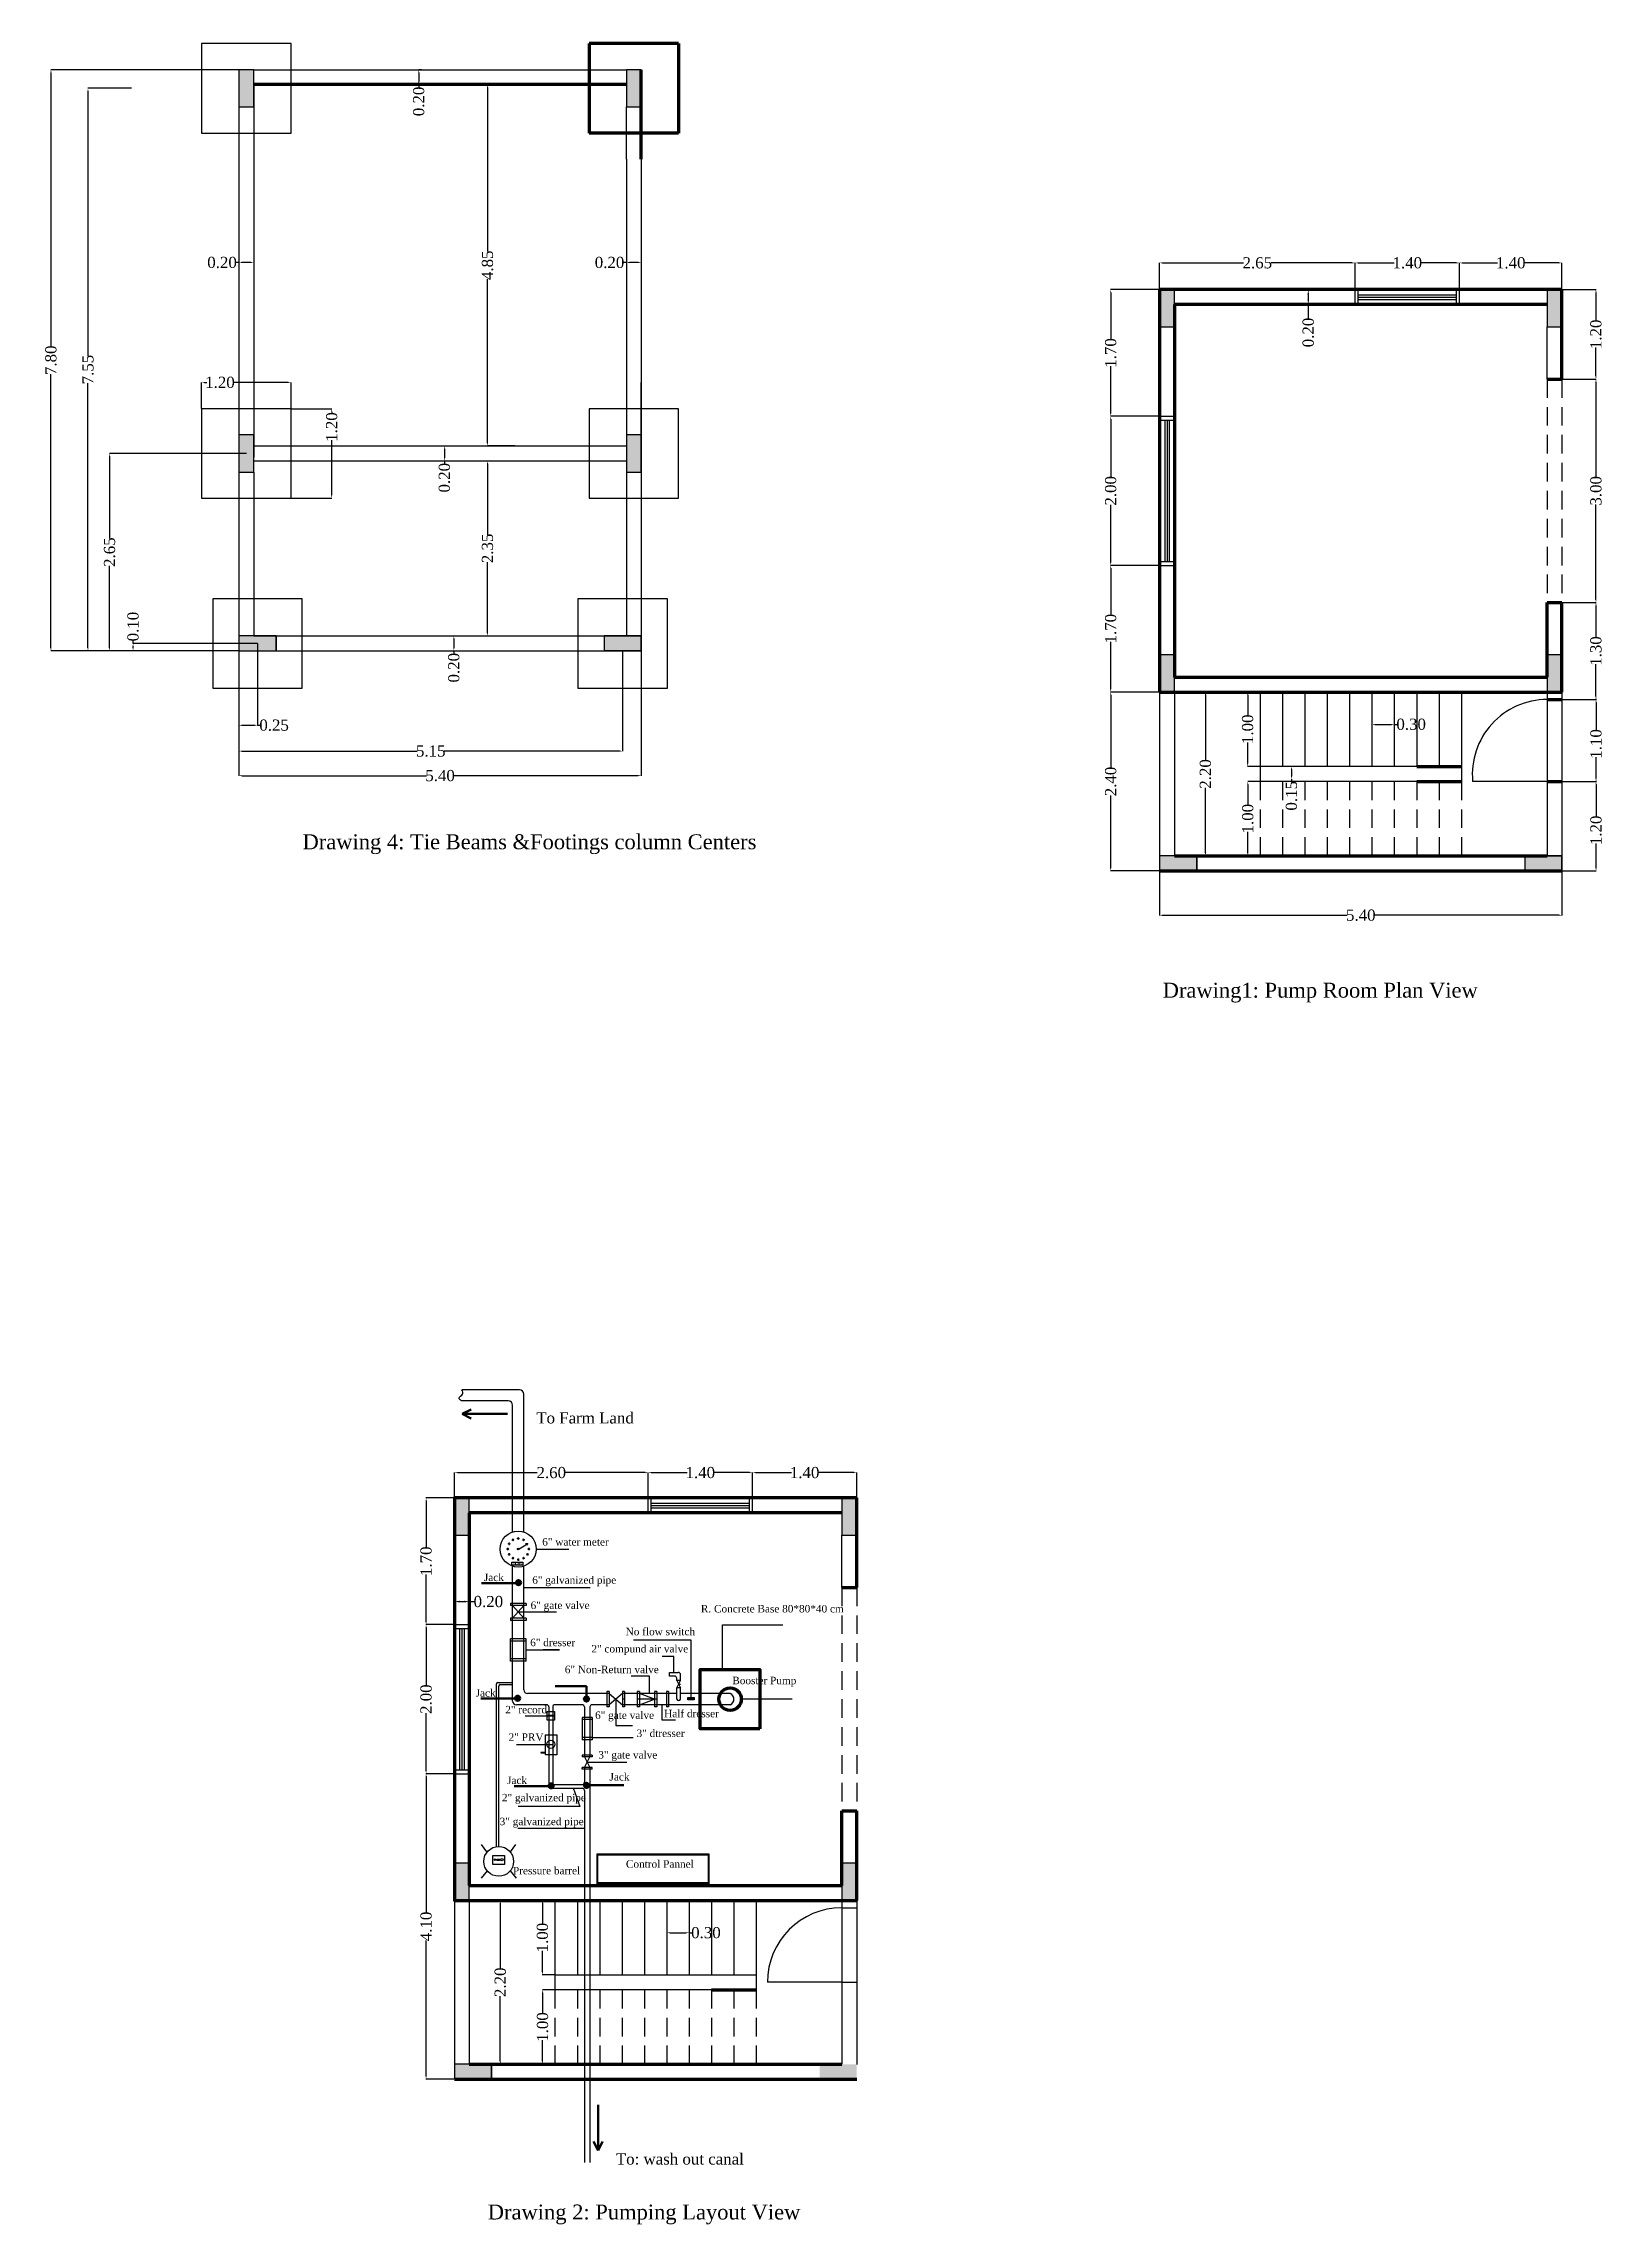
# Model space of a CAD drawing. Extents: x 159757 to 319554, y 183473 to 366995.
# Drawn here: x 159756.82 to 159777.75, y 183472.74 to 183502.01 of the extents above; entities that cross this region are included whole.
import ezdxf

# ---------------------------------------------------------------- set-up
doc = ezdxf.new("R2010")
doc.units = 0
doc.header["$MEASUREMENT"] = 0
doc.header["$PDSIZE"] = 2
doc.linetypes.add('HIDDEN', pattern=[0.375, 0.25, -0.125])
doc.layers.add('DIM6', color=180, linetype='Continuous')
doc.layers.add('LINE-NUSS', color=255, linetype='Continuous', lineweight=70)
doc.styles.add('ATT', font='TXT')
doc.styles.get("Standard").update_dxf_attribs({"font": 'times.ttf', "height": 0.15})
doc.styles.add('style13', font='times.ttf', dxfattribs={"height": 0.06})
doc.dimstyles.new('Copy of dss', dxfattribs={"dimtxt": 0.18, "dimasz": 0.07, "dimexe": 0.18, "dimexo": 0.0625, "dimgap": 0.09, "dimtad": 0, "dimtoh": 1, "dimrnd": 0.05, "dimzin": 0, "dimdsep": 46, "dimtxsty": 'ATT', "dimcen": 0.09, "dimse1": 1, "dimse2": 1, "dimclrd": 8, "dimclrt": 2, "dimadec": 0, "dimazin": 0, "dimtfac": 1, "dimtofl": 0, "dimtmove": 0, "dimatfit": 3, "dimfxl": 0.18, "dimtolj": 1, "dimtzin": 0, "dimarcsym": 0})

msp = doc.modelspace()

# ---------------------------------------------------------------- texts
at = {"layer": 'DIM6', "color": 7, "linetype": 'Continuous'}
for s, p in [('Drawing 4: Tie Beams &Footings column Centers', (159760.291, 183491.197)), ('Drawing1: Pump Room Plan View', (159771.834, 183489.205)), ('Drawing 2: Pumping Layout View', (159762.777, 183472.807))]:
    msp.add_text(s, height=0.2, dxfattribs=at).set_placement(p)
at = {"layer": 'DIM6', "color": 7, "linetype": 'Continuous', "style": 'style13'}
for s, height, p in [('To Farm Land ', 0.15, (159763.428, 183483.49)), ('6" water meter', 0.1, (159763.508, 183481.851)), ('Jack', 0.1, (159762.725, 183481.375)), ('5', 0.03, (159763.11, 183481.594)), ('3', 0.03, (159763.157, 183481.6)), ('0', 0.03, (159763.207, 183481.598)), ('6" galvanized pipe', 0.1, (159763.374, 183481.339)), ('6" gate valve', 0.1, (159763.352, 183481)), ('R. Concrete Base 80*80*40 cm', 0.1, (159765.637, 183480.954)), ('6" dresser', 0.1, (159763.347, 183480.501)), ('No flow switch', 0.1, (159764.627, 183480.648)), ('2" compund air valve', 0.1, (159764.168, 183480.417)), ('6" Non-Return valve', 0.1, (159763.811, 183480.139)), ('Booster Pump', 0.1, (159766.058, 183479.991)), ('Jack', 0.1, (159762.614, 183479.824)), ('2" record', 0.1, (159763.012, 183479.6)), ('6" gate valve', 0.1, (159764.217, 183479.525)), ('3" dtresser', 0.1, (159764.774, 183479.282)), ('Half dresser', 0.1, (159765.144, 183479.547)), ('2" PRV', 0.1, (159763.057, 183479.231)), ('3" gate valve', 0.1, (159764.261, 183478.993)), ('Jack', 0.1, (159764.411, 183478.698)), ('2" galvanized pipe', 0.1, (159762.967, 183478.419)), ('Jack', 0.1, (159763.036, 183478.651)), ('3" galvanized pipe', 0.1, (159762.937, 183478.099)), ('Control Pannel', 0.1, (159764.631, 183477.528)), ('Pressure barrel', 0.1, (159763.115, 183477.439)), ('To: wash out canal', 0.15, (159764.496, 183473.544))]:
    msp.add_text(s, height=height, dxfattribs=at).set_placement(p)

# ---------------------------------------------------------------- blocks, each defined once
blk = doc.blocks.new('*D76')
at = {"layer": 'DEFPOINTS', "color": 0, "linetype": 'Continuous', "transparency": 16777216}
for p in [(159762.329, 183481.145), (159762.529, 183481.145), (159762.529, 183481.099)]:
    blk.add_point(p, dxfattribs=at)
at = {"layer": 'DIM6', "color": 0, "linetype": 'Continuous', "lineweight": -2, "transparency": 16777216}
for p, q in [((159762.329, 183481.143), (159762.329, 183481.098)), ((159762.529, 183481.143), (159762.529, 183481.098))]:
    blk.add_line(p, q, dxfattribs=at)
at = {"layer": 'DIM6', "color": 7, "linetype": 'Continuous', "lineweight": -2, "transparency": 16777216}
for p, q in [((159762.399, 183481.099), (159762.459, 183481.099)), ((159762.529, 183481.099), (159762.599, 183481.099))]:
    blk.add_line(p, q, dxfattribs=at)
at = {"layer": 'DIM6', "color": 7, "linetype": 'Continuous', "transparency": 16777216}
for points in [[(159762.399, 183481.111), (159762.399, 183481.088), (159762.329, 183481.099)], [(159762.459, 183481.111), (159762.459, 183481.088), (159762.529, 183481.099)]]:
    blk.add_solid(points, dxfattribs=at)
at = {"layer": 'DIM6', "color": 7, "linetype": 'Continuous', "transparency": 16777216, "insert": (159762.785, 183481.099), "char_height": 0.15, "attachment_point": 5}
blk.add_mtext('\\A1;0.20', dxfattribs=at)
blk = doc.blocks.new('*D77')
at = {"layer": 'DEFPOINTS', "color": 0, "linetype": 'Continuous', "transparency": 16777216}
for p in [(159773.788, 183498.707), (159773.914, 183498.707), (159773.914, 183498.507)]:
    blk.add_point(p, dxfattribs=at)
at = {"layer": 'DIM6', "color": 0, "linetype": 'Continuous', "lineweight": -2, "transparency": 16777216}
for p, q in [((159773.912, 183498.707), (159773.787, 183498.707)), ((159773.912, 183498.507), (159773.787, 183498.507))]:
    blk.add_line(p, q, dxfattribs=at)
at = {"layer": 'DIM6', "color": 7, "linetype": 'Continuous', "lineweight": -2, "transparency": 16777216}
for p, q in [((159773.788, 183498.637), (159773.788, 183498.577)), ((159773.788, 183498.507), (159773.788, 183498.318))]:
    blk.add_line(p, q, dxfattribs=at)
at = {"layer": 'DIM6', "color": 7, "linetype": 'Continuous', "transparency": 16777216}
for points in [[(159773.777, 183498.637), (159773.8, 183498.637), (159773.788, 183498.707)], [(159773.777, 183498.577), (159773.8, 183498.577), (159773.788, 183498.507)]]:
    blk.add_solid(points, dxfattribs=at)
at = {"layer": 'DIM6', "color": 7, "linetype": 'Continuous', "transparency": 16777216, "insert": (159773.788, 183498.132), "char_height": 0.15, "attachment_point": 5, "rotation": 90}
blk.add_mtext('\\A1;0.20', dxfattribs=at)
blk = doc.blocks.new('*D78')
at = {"layer": 'DEFPOINTS', "color": 0, "linetype": 'Continuous', "transparency": 16777216}
for p in [(159758.017, 183493.959), (159759.437, 183493.959), (159759.437, 183493.859)]:
    blk.add_point(p, dxfattribs=at)
at = {"layer": 'DIM6', "color": 0, "linetype": 'Continuous', "lineweight": -2, "transparency": 16777216}
for p, q in [((159759.435, 183493.959), (159758.016, 183493.959)), ((159759.435, 183493.859), (159758.016, 183493.859))]:
    blk.add_line(p, q, dxfattribs=at)
at = {"layer": 'DIM6', "color": 7, "linetype": 'Continuous', "lineweight": -2, "transparency": 16777216}
for p, q in [((159758.017, 183493.959), (159758.017, 183493.999)), ((159758.017, 183493.899), (159758.017, 183493.919))]:
    blk.add_line(p, q, dxfattribs=at)
at = {"layer": 'DIM6', "color": 7, "linetype": 'Continuous', "transparency": 16777216}
for points in [[(159758.011, 183493.919), (159758.024, 183493.919), (159758.017, 183493.959)], [(159758.011, 183493.899), (159758.024, 183493.899), (159758.017, 183493.859)]]:
    blk.add_solid(points, dxfattribs=at)
at = {"layer": 'DIM6', "color": 7, "linetype": 'Continuous', "transparency": 16777216, "insert": (159758.017, 183494.185), "char_height": 0.15, "attachment_point": 5, "rotation": 90}
blk.add_mtext('\\A1;0.10', dxfattribs=at)
blk = doc.blocks.new('*D79')
at = {"layer": 'DEFPOINTS', "color": 0, "linetype": 'Continuous', "transparency": 16777216}
for p in [(159757.702, 183496.509), (159759.437, 183496.509), (159759.437, 183493.859)]:
    blk.add_point(p, dxfattribs=at)
at = {"layer": 'DIM6', "color": 0, "linetype": 'Continuous', "lineweight": -2, "transparency": 16777216}
for p, q in [((159759.435, 183496.509), (159757.7, 183496.509)), ((159759.435, 183493.859), (159757.7, 183493.859))]:
    blk.add_line(p, q, dxfattribs=at)
at = {"layer": 'DIM6', "color": 7, "linetype": 'Continuous', "lineweight": -2, "transparency": 16777216}
for p, q in [((159757.702, 183496.469), (159757.702, 183495.368)), ((159757.702, 183493.899), (159757.702, 183495))]:
    blk.add_line(p, q, dxfattribs=at)
at = {"layer": 'DIM6', "color": 7, "linetype": 'Continuous', "transparency": 16777216}
for points in [[(159757.695, 183496.469), (159757.709, 183496.469), (159757.702, 183496.509)], [(159757.695, 183493.899), (159757.709, 183493.899), (159757.702, 183493.859)]]:
    blk.add_solid(points, dxfattribs=at)
at = {"layer": 'DIM6', "color": 7, "linetype": 'Continuous', "transparency": 16777216, "insert": (159757.702, 183495.184), "char_height": 0.15, "attachment_point": 5, "rotation": 90}
blk.add_mtext('\\A1;2.65', dxfattribs=at)
blk = doc.blocks.new('*D80')
at = {"layer": 'DEFPOINTS', "color": 0, "linetype": 'Continuous', "transparency": 16777216}
for p in [(159757.412, 183501.409), (159757.998, 183501.409), (159759.437, 183493.859)]:
    blk.add_point(p, dxfattribs=at)
at = {"layer": 'DIM6', "color": 0, "linetype": 'Continuous', "lineweight": -2, "transparency": 16777216}
for p, q in [((159757.996, 183501.409), (159757.41, 183501.409)), ((159759.435, 183493.859), (159757.41, 183493.859))]:
    blk.add_line(p, q, dxfattribs=at)
at = {"layer": 'DIM6', "color": 7, "linetype": 'Continuous', "lineweight": -2, "transparency": 16777216}
for p, q in [((159757.412, 183501.369), (159757.412, 183497.816)), ((159757.412, 183493.899), (159757.412, 183497.452))]:
    blk.add_line(p, q, dxfattribs=at)
at = {"layer": 'DIM6', "color": 7, "linetype": 'Continuous', "transparency": 16777216}
for points in [[(159757.405, 183501.369), (159757.418, 183501.369), (159757.412, 183501.409)], [(159757.405, 183493.899), (159757.418, 183493.899), (159757.412, 183493.859)]]:
    blk.add_solid(points, dxfattribs=at)
at = {"layer": 'DIM6', "color": 7, "linetype": 'Continuous', "transparency": 16777216, "insert": (159757.412, 183497.634), "char_height": 0.15, "attachment_point": 5, "rotation": 90}
blk.add_mtext('\\A1;7.55', dxfattribs=at)
blk = doc.blocks.new('*D81')
at = {"layer": 'DEFPOINTS', "color": 0, "linetype": 'Continuous', "transparency": 16777216}
for p in [(159756.915, 183501.659), (159759.437, 183501.659), (159759.437, 183493.859)]:
    blk.add_point(p, dxfattribs=at)
at = {"layer": 'DIM6', "color": 0, "linetype": 'Continuous', "lineweight": -2, "transparency": 16777216}
for p, q in [((159759.435, 183501.659), (159756.913, 183501.659)), ((159759.435, 183493.859), (159756.913, 183493.859))]:
    blk.add_line(p, q, dxfattribs=at)
at = {"layer": 'DIM6', "color": 7, "linetype": 'Continuous', "lineweight": -2, "transparency": 16777216}
for p, q in [((159756.915, 183501.619), (159756.915, 183497.945)), ((159756.915, 183493.899), (159756.915, 183497.573))]:
    blk.add_line(p, q, dxfattribs=at)
at = {"layer": 'DIM6', "color": 7, "linetype": 'Continuous', "transparency": 16777216}
for points in [[(159756.908, 183501.619), (159756.922, 183501.619), (159756.915, 183501.659)], [(159756.908, 183493.899), (159756.922, 183493.899), (159756.915, 183493.859)]]:
    blk.add_solid(points, dxfattribs=at)
at = {"layer": 'DIM6', "color": 7, "linetype": 'Continuous', "transparency": 16777216, "insert": (159756.915, 183497.759), "char_height": 0.15, "attachment_point": 5, "rotation": 90}
blk.add_mtext('\\A1;7.80', dxfattribs=at)
blk = doc.blocks.new('*D82')
at = {"layer": 'DEFPOINTS', "color": 0, "linetype": 'Continuous', "transparency": 16777216}
for p in [(159759.437, 183493.859), (159759.687, 183493.859), (159759.687, 183492.861)]:
    blk.add_point(p, dxfattribs=at)
at = {"layer": 'DIM6', "color": 0, "linetype": 'Continuous', "lineweight": -2, "transparency": 16777216}
for p, q in [((159759.437, 183493.857), (159759.437, 183492.859)), ((159759.687, 183493.857), (159759.687, 183492.859))]:
    blk.add_line(p, q, dxfattribs=at)
at = {"layer": 'DIM6', "color": 7, "linetype": 'Continuous', "lineweight": -2, "transparency": 16777216}
for p, q in [((159759.477, 183492.861), (159759.647, 183492.861)), ((159759.687, 183492.861), (159759.727, 183492.861))]:
    blk.add_line(p, q, dxfattribs=at)
at = {"layer": 'DIM6', "color": 7, "linetype": 'Continuous', "transparency": 16777216}
for points in [[(159759.477, 183492.868), (159759.477, 183492.854), (159759.437, 183492.861)], [(159759.647, 183492.868), (159759.647, 183492.854), (159759.687, 183492.861)]]:
    blk.add_solid(points, dxfattribs=at)
at = {"layer": 'DIM6', "color": 7, "linetype": 'Continuous', "transparency": 16777216, "insert": (159759.91, 183492.861), "char_height": 0.15, "attachment_point": 5}
blk.add_mtext('\\A1;0.25', dxfattribs=at)
blk = doc.blocks.new('*D83')
at = {"layer": 'DEFPOINTS', "color": 0, "linetype": 'Continuous', "transparency": 16777216}
for p in [(159759.437, 183493.859), (159764.587, 183493.859), (159764.587, 183492.514)]:
    blk.add_point(p, dxfattribs=at)
at = {"layer": 'DIM6', "color": 0, "linetype": 'Continuous', "lineweight": -2, "transparency": 16777216}
for p, q in [((159759.437, 183493.857), (159759.437, 183492.512)), ((159764.587, 183493.857), (159764.587, 183492.512))]:
    blk.add_line(p, q, dxfattribs=at)
at = {"layer": 'DIM6', "color": 7, "linetype": 'Continuous', "lineweight": -2, "transparency": 16777216}
for p, q in [((159759.477, 183492.514), (159761.831, 183492.514)), ((159764.547, 183492.514), (159762.193, 183492.514))]:
    blk.add_line(p, q, dxfattribs=at)
at = {"layer": 'DIM6', "color": 7, "linetype": 'Continuous', "transparency": 16777216}
for points in [[(159759.477, 183492.52), (159759.477, 183492.507), (159759.437, 183492.514)], [(159764.547, 183492.52), (159764.547, 183492.507), (159764.587, 183492.514)]]:
    blk.add_solid(points, dxfattribs=at)
at = {"layer": 'DIM6', "color": 7, "linetype": 'Continuous', "transparency": 16777216, "insert": (159762.012, 183492.514), "char_height": 0.15, "attachment_point": 5}
blk.add_mtext('\\A1;5.15', dxfattribs=at)
blk = doc.blocks.new('*D84')
at = {"layer": 'DEFPOINTS', "color": 0, "linetype": 'Continuous', "transparency": 16777216}
for p in [(159759.437, 183493.859), (159764.837, 183493.859), (159764.837, 183492.184)]:
    blk.add_point(p, dxfattribs=at)
at = {"layer": 'DIM6', "color": 0, "linetype": 'Continuous', "lineweight": -2, "transparency": 16777216}
for p, q in [((159759.437, 183493.857), (159759.437, 183492.183)), ((159764.837, 183493.857), (159764.837, 183492.183))]:
    blk.add_line(p, q, dxfattribs=at)
at = {"layer": 'DIM6', "color": 7, "linetype": 'Continuous', "lineweight": -2, "transparency": 16777216}
for p, q in [((159759.477, 183492.184), (159761.953, 183492.184)), ((159764.797, 183492.184), (159762.322, 183492.184))]:
    blk.add_line(p, q, dxfattribs=at)
at = {"layer": 'DIM6', "color": 7, "linetype": 'Continuous', "transparency": 16777216}
for points in [[(159759.477, 183492.191), (159759.477, 183492.178), (159759.437, 183492.184)], [(159764.797, 183492.191), (159764.797, 183492.178), (159764.837, 183492.184)]]:
    blk.add_solid(points, dxfattribs=at)
at = {"layer": 'DIM6', "color": 7, "linetype": 'Continuous', "transparency": 16777216, "insert": (159762.137, 183492.184), "char_height": 0.15, "attachment_point": 5}
blk.add_mtext('\\A1;5.40', dxfattribs=at)
blk = doc.blocks.new('*D85')
at = {"layer": 'DEFPOINTS', "color": 0, "linetype": 'Continuous', "transparency": 16777216}
for p in [(159761.89, 183501.659), (159761.851, 183501.459), (159761.89, 183501.459)]:
    blk.add_point(p, dxfattribs=at)
at = {"layer": 'DIM6', "color": 0, "linetype": 'Continuous', "lineweight": -2, "transparency": 16777216}
for p, q in [((159761.888, 183501.659), (159761.85, 183501.659)), ((159761.888, 183501.459), (159761.85, 183501.459))]:
    blk.add_line(p, q, dxfattribs=at)
at = {"layer": 'DIM6', "color": 7, "linetype": 'Continuous', "lineweight": -2, "transparency": 16777216}
for p, q in [((159761.851, 183501.619), (159761.851, 183501.499)), ((159761.851, 183501.459), (159761.851, 183501.419))]:
    blk.add_line(p, q, dxfattribs=at)
at = {"layer": 'DIM6', "color": 7, "linetype": 'Continuous', "transparency": 16777216}
for points in [[(159761.845, 183501.619), (159761.858, 183501.619), (159761.851, 183501.659)], [(159761.845, 183501.499), (159761.858, 183501.499), (159761.851, 183501.459)]]:
    blk.add_solid(points, dxfattribs=at)
at = {"layer": 'DIM6', "color": 7, "linetype": 'Continuous', "transparency": 16777216, "insert": (159761.851, 183501.233), "char_height": 0.15, "attachment_point": 5, "rotation": 90}
blk.add_mtext('\\A1;0.20', dxfattribs=at)
blk = doc.blocks.new('*D86')
at = {"layer": 'DEFPOINTS', "color": 0, "linetype": 'Continuous', "transparency": 16777216}
for p in [(159771.793, 183490.907), (159777.193, 183490.907), (159777.193, 183490.311)]:
    blk.add_point(p, dxfattribs=at)
at = {"layer": 'DIM6', "color": 0, "linetype": 'Continuous', "lineweight": -2, "transparency": 16777216}
for p, q in [((159771.793, 183490.905), (159771.793, 183490.309)), ((159777.193, 183490.905), (159777.193, 183490.309))]:
    blk.add_line(p, q, dxfattribs=at)
at = {"layer": 'DIM6', "color": 7, "linetype": 'Continuous', "lineweight": -2, "transparency": 16777216}
for p, q in [((159771.833, 183490.311), (159774.308, 183490.311)), ((159777.153, 183490.311), (159774.677, 183490.311))]:
    blk.add_line(p, q, dxfattribs=at)
at = {"layer": 'DIM6', "color": 7, "linetype": 'Continuous', "transparency": 16777216}
for points in [[(159771.833, 183490.318), (159771.833, 183490.304), (159771.793, 183490.311)], [(159777.153, 183490.318), (159777.153, 183490.304), (159777.193, 183490.311)]]:
    blk.add_solid(points, dxfattribs=at)
at = {"layer": 'DIM6', "color": 7, "linetype": 'Continuous', "transparency": 16777216, "insert": (159774.493, 183490.311), "char_height": 0.15, "attachment_point": 5}
blk.add_mtext('\\A1;5.40', dxfattribs=at)
blk = doc.blocks.new('*D87')
at = {"layer": 'DEFPOINTS', "color": 0, "linetype": 'Continuous', "transparency": 16777216}
for p in [(159771.137, 183493.307), (159771.793, 183493.307), (159771.793, 183490.905)]:
    blk.add_point(p, dxfattribs=at)
at = {"layer": 'DIM6', "color": 0, "linetype": 'Continuous', "lineweight": -2, "transparency": 16777216}
for p, q in [((159771.791, 183493.307), (159771.136, 183493.307)), ((159771.791, 183490.905), (159771.136, 183490.905))]:
    blk.add_line(p, q, dxfattribs=at)
at = {"layer": 'DIM6', "color": 7, "linetype": 'Continuous', "lineweight": -2, "transparency": 16777216}
for p, q in [((159771.137, 183493.267), (159771.137, 183492.294)), ((159771.137, 183490.945), (159771.137, 183491.919))]:
    blk.add_line(p, q, dxfattribs=at)
at = {"layer": 'DIM6', "color": 7, "linetype": 'Continuous', "transparency": 16777216}
for points in [[(159771.131, 183493.267), (159771.144, 183493.267), (159771.137, 183493.307)], [(159771.131, 183490.945), (159771.144, 183490.945), (159771.137, 183490.905)]]:
    blk.add_solid(points, dxfattribs=at)
at = {"layer": 'DIM6', "color": 7, "linetype": 'Continuous', "transparency": 16777216, "insert": (159771.137, 183492.106), "char_height": 0.15, "attachment_point": 5, "rotation": 90}
blk.add_mtext('\\A1;2.40', dxfattribs=at)
blk = doc.blocks.new('*D88')
at = {"layer": 'DEFPOINTS', "color": 0, "linetype": 'Continuous', "transparency": 16777216}
for p in [(159771.137, 183495.007), (159771.793, 183495.007), (159771.793, 183493.307)]:
    blk.add_point(p, dxfattribs=at)
at = {"layer": 'DIM6', "color": 0, "linetype": 'Continuous', "lineweight": -2, "transparency": 16777216}
for p, q in [((159771.791, 183495.007), (159771.136, 183495.007)), ((159771.791, 183493.307), (159771.136, 183493.307))]:
    blk.add_line(p, q, dxfattribs=at)
at = {"layer": 'DIM6', "color": 7, "linetype": 'Continuous', "lineweight": -2, "transparency": 16777216}
for p, q in [((159771.137, 183494.967), (159771.137, 183494.334)), ((159771.137, 183493.347), (159771.137, 183493.98))]:
    blk.add_line(p, q, dxfattribs=at)
at = {"layer": 'DIM6', "color": 7, "linetype": 'Continuous', "transparency": 16777216}
for points in [[(159771.131, 183494.967), (159771.144, 183494.967), (159771.137, 183495.007)], [(159771.131, 183493.347), (159771.144, 183493.347), (159771.137, 183493.307)]]:
    blk.add_solid(points, dxfattribs=at)
at = {"layer": 'DIM6', "color": 7, "linetype": 'Continuous', "transparency": 16777216, "insert": (159771.137, 183494.157), "char_height": 0.15, "attachment_point": 5, "rotation": 90}
blk.add_mtext('\\A1;1.70', dxfattribs=at)
blk = doc.blocks.new('*D89')
at = {"layer": 'DEFPOINTS', "color": 0, "linetype": 'Continuous', "transparency": 16777216}
for p in [(159771.137, 183497.007), (159771.793, 183497.007), (159771.793, 183495.007)]:
    blk.add_point(p, dxfattribs=at)
at = {"layer": 'DIM6', "color": 0, "linetype": 'Continuous', "lineweight": -2, "transparency": 16777216}
for p, q in [((159771.791, 183497.007), (159771.136, 183497.007)), ((159771.791, 183495.007), (159771.136, 183495.007))]:
    blk.add_line(p, q, dxfattribs=at)
at = {"layer": 'DIM6', "color": 7, "linetype": 'Continuous', "lineweight": -2, "transparency": 16777216}
for p, q in [((159771.137, 183496.967), (159771.137, 183496.195)), ((159771.137, 183495.047), (159771.137, 183495.82))]:
    blk.add_line(p, q, dxfattribs=at)
at = {"layer": 'DIM6', "color": 7, "linetype": 'Continuous', "transparency": 16777216}
for points in [[(159771.131, 183496.967), (159771.144, 183496.967), (159771.137, 183497.007)], [(159771.131, 183495.047), (159771.144, 183495.047), (159771.137, 183495.007)]]:
    blk.add_solid(points, dxfattribs=at)
at = {"layer": 'DIM6', "color": 7, "linetype": 'Continuous', "transparency": 16777216, "insert": (159771.137, 183496.007), "char_height": 0.15, "attachment_point": 5, "rotation": 90}
blk.add_mtext('\\A1;2.00', dxfattribs=at)
blk = doc.blocks.new('*D90')
at = {"layer": 'DEFPOINTS', "color": 0, "linetype": 'Continuous', "transparency": 16777216}
for p in [(159771.137, 183498.707), (159771.793, 183498.707), (159771.793, 183497.007)]:
    blk.add_point(p, dxfattribs=at)
at = {"layer": 'DIM6', "color": 0, "linetype": 'Continuous', "lineweight": -2, "transparency": 16777216}
for p, q in [((159771.791, 183498.707), (159771.136, 183498.707)), ((159771.791, 183497.007), (159771.136, 183497.007))]:
    blk.add_line(p, q, dxfattribs=at)
at = {"layer": 'DIM6', "color": 7, "linetype": 'Continuous', "lineweight": -2, "transparency": 16777216}
for p, q in [((159771.137, 183498.667), (159771.137, 183498.034)), ((159771.137, 183497.047), (159771.137, 183497.68))]:
    blk.add_line(p, q, dxfattribs=at)
at = {"layer": 'DIM6', "color": 7, "linetype": 'Continuous', "transparency": 16777216}
for points in [[(159771.131, 183498.667), (159771.144, 183498.667), (159771.137, 183498.707)], [(159771.131, 183497.047), (159771.144, 183497.047), (159771.137, 183497.007)]]:
    blk.add_solid(points, dxfattribs=at)
at = {"layer": 'DIM6', "color": 7, "linetype": 'Continuous', "transparency": 16777216, "insert": (159771.137, 183497.857), "char_height": 0.15, "attachment_point": 5, "rotation": 90}
blk.add_mtext('\\A1;1.70', dxfattribs=at)
blk = doc.blocks.new('*D91')
at = {"layer": 'DEFPOINTS', "color": 0, "linetype": 'Continuous', "transparency": 16777216}
for p in [(159774.417, 183499.066), (159771.791, 183498.707), (159774.417, 183498.707)]:
    blk.add_point(p, dxfattribs=at)
at = {"layer": 'DIM6', "color": 0, "linetype": 'Continuous', "lineweight": -2, "transparency": 16777216}
for p, q in [((159771.791, 183498.709), (159771.791, 183499.067)), ((159774.417, 183498.709), (159774.417, 183499.067))]:
    blk.add_line(p, q, dxfattribs=at)
at = {"layer": 'DIM6', "color": 7, "linetype": 'Continuous', "lineweight": -2, "transparency": 16777216}
for p, q in [((159771.831, 183499.066), (159772.92, 183499.066)), ((159774.377, 183499.066), (159773.288, 183499.066))]:
    blk.add_line(p, q, dxfattribs=at)
at = {"layer": 'DIM6', "color": 7, "linetype": 'Continuous', "transparency": 16777216}
for points in [[(159771.831, 183499.072), (159771.831, 183499.059), (159771.791, 183499.066)], [(159774.377, 183499.072), (159774.377, 183499.059), (159774.417, 183499.066)]]:
    blk.add_solid(points, dxfattribs=at)
at = {"layer": 'DIM6', "color": 7, "linetype": 'Continuous', "transparency": 16777216, "insert": (159773.104, 183499.066), "char_height": 0.15, "attachment_point": 5}
blk.add_mtext('\\A1;2.65', dxfattribs=at)
blk = doc.blocks.new('*D92')
at = {"layer": 'DEFPOINTS', "color": 0, "linetype": 'Continuous', "transparency": 16777216}
for p in [(159775.817, 183499.066), (159774.417, 183498.707), (159775.817, 183498.707)]:
    blk.add_point(p, dxfattribs=at)
at = {"layer": 'DIM6', "color": 0, "linetype": 'Continuous', "lineweight": -2, "transparency": 16777216}
for p, q in [((159774.417, 183498.709), (159774.417, 183499.067)), ((159775.817, 183498.709), (159775.817, 183499.067))]:
    blk.add_line(p, q, dxfattribs=at)
at = {"layer": 'DIM6', "color": 7, "linetype": 'Continuous', "lineweight": -2, "transparency": 16777216}
for p, q in [((159774.457, 183499.066), (159774.941, 183499.066)), ((159775.777, 183499.066), (159775.294, 183499.066))]:
    blk.add_line(p, q, dxfattribs=at)
at = {"layer": 'DIM6', "color": 7, "linetype": 'Continuous', "transparency": 16777216}
for points in [[(159774.457, 183499.072), (159774.457, 183499.059), (159774.417, 183499.066)], [(159775.777, 183499.072), (159775.777, 183499.059), (159775.817, 183499.066)]]:
    blk.add_solid(points, dxfattribs=at)
at = {"layer": 'DIM6', "color": 7, "linetype": 'Continuous', "transparency": 16777216, "insert": (159775.117, 183499.066), "char_height": 0.15, "attachment_point": 5}
blk.add_mtext('\\A1;1.40', dxfattribs=at)
blk = doc.blocks.new('*D93')
at = {"layer": 'DEFPOINTS', "color": 0, "linetype": 'Continuous', "transparency": 16777216}
for p in [(159777.193, 183499.066), (159775.817, 183498.707), (159777.193, 183498.707)]:
    blk.add_point(p, dxfattribs=at)
at = {"layer": 'DIM6', "color": 0, "linetype": 'Continuous', "lineweight": -2, "transparency": 16777216}
for p, q in [((159775.817, 183498.709), (159775.817, 183499.067)), ((159777.193, 183498.709), (159777.193, 183499.067))]:
    blk.add_line(p, q, dxfattribs=at)
at = {"layer": 'DIM6', "color": 7, "linetype": 'Continuous', "lineweight": -2, "transparency": 16777216}
for p, q in [((159775.857, 183499.066), (159776.328, 183499.066)), ((159777.153, 183499.066), (159776.682, 183499.066))]:
    blk.add_line(p, q, dxfattribs=at)
at = {"layer": 'DIM6', "color": 7, "linetype": 'Continuous', "transparency": 16777216}
for points in [[(159775.857, 183499.072), (159775.857, 183499.059), (159775.817, 183499.066)], [(159777.153, 183499.072), (159777.153, 183499.059), (159777.193, 183499.066)]]:
    blk.add_solid(points, dxfattribs=at)
at = {"layer": 'DIM6', "color": 7, "linetype": 'Continuous', "transparency": 16777216, "insert": (159776.505, 183499.066), "char_height": 0.15, "attachment_point": 5}
blk.add_mtext('\\A1;1.40', dxfattribs=at)
blk = doc.blocks.new('*D94')
at = {"layer": 'DEFPOINTS', "color": 0, "linetype": 'Continuous', "transparency": 16777216}
for p in [(159777.193, 183498.707), (159777.193, 183497.507), (159777.649, 183497.507)]:
    blk.add_point(p, dxfattribs=at)
at = {"layer": 'DIM6', "color": 0, "linetype": 'Continuous', "lineweight": -2, "transparency": 16777216}
for p, q in [((159777.195, 183498.707), (159777.65, 183498.707)), ((159777.195, 183497.507), (159777.65, 183497.507))]:
    blk.add_line(p, q, dxfattribs=at)
at = {"layer": 'DIM6', "color": 7, "linetype": 'Continuous', "lineweight": -2, "transparency": 16777216}
for p, q in [((159777.649, 183498.667), (159777.649, 183498.284)), ((159777.649, 183497.547), (159777.649, 183497.93))]:
    blk.add_line(p, q, dxfattribs=at)
at = {"layer": 'DIM6', "color": 7, "linetype": 'Continuous', "transparency": 16777216}
for points in [[(159777.642, 183498.667), (159777.656, 183498.667), (159777.649, 183498.707)], [(159777.642, 183497.547), (159777.656, 183497.547), (159777.649, 183497.507)]]:
    blk.add_solid(points, dxfattribs=at)
at = {"layer": 'DIM6', "color": 7, "linetype": 'Continuous', "transparency": 16777216, "insert": (159777.649, 183498.107), "char_height": 0.15, "attachment_point": 5, "rotation": 90}
blk.add_mtext('\\A1;1.20', dxfattribs=at)
blk = doc.blocks.new('*D95')
at = {"layer": 'DEFPOINTS', "color": 0, "linetype": 'Continuous', "transparency": 16777216}
for p in [(159777.193, 183497.507), (159777.193, 183494.507), (159777.649, 183494.507)]:
    blk.add_point(p, dxfattribs=at)
at = {"layer": 'DIM6', "color": 0, "linetype": 'Continuous', "lineweight": -2, "transparency": 16777216}
for p, q in [((159777.195, 183497.507), (159777.65, 183497.507)), ((159777.195, 183494.507), (159777.65, 183494.507))]:
    blk.add_line(p, q, dxfattribs=at)
at = {"layer": 'DIM6', "color": 7, "linetype": 'Continuous', "lineweight": -2, "transparency": 16777216}
for p, q in [((159777.649, 183497.467), (159777.649, 183496.193)), ((159777.649, 183494.547), (159777.649, 183495.822))]:
    blk.add_line(p, q, dxfattribs=at)
at = {"layer": 'DIM6', "color": 7, "linetype": 'Continuous', "transparency": 16777216}
for points in [[(159777.642, 183497.467), (159777.656, 183497.467), (159777.649, 183497.507)], [(159777.642, 183494.547), (159777.656, 183494.547), (159777.649, 183494.507)]]:
    blk.add_solid(points, dxfattribs=at)
at = {"layer": 'DIM6', "color": 7, "linetype": 'Continuous', "transparency": 16777216, "insert": (159777.649, 183496.007), "char_height": 0.15, "attachment_point": 5, "rotation": 90}
blk.add_mtext('\\A1;3.00', dxfattribs=at)
blk = doc.blocks.new('*D96')
at = {"layer": 'DEFPOINTS', "color": 0, "linetype": 'Continuous', "transparency": 16777216}
for p in [(159777.193, 183494.507), (159777.193, 183493.207), (159777.649, 183493.207)]:
    blk.add_point(p, dxfattribs=at)
at = {"layer": 'DIM6', "color": 0, "linetype": 'Continuous', "lineweight": -2, "transparency": 16777216}
for p, q in [((159777.195, 183494.507), (159777.65, 183494.507)), ((159777.195, 183493.207), (159777.65, 183493.207))]:
    blk.add_line(p, q, dxfattribs=at)
at = {"layer": 'DIM6', "color": 7, "linetype": 'Continuous', "lineweight": -2, "transparency": 16777216}
for p, q in [((159777.649, 183494.467), (159777.649, 183494.034)), ((159777.649, 183493.247), (159777.649, 183493.68))]:
    blk.add_line(p, q, dxfattribs=at)
at = {"layer": 'DIM6', "color": 7, "linetype": 'Continuous', "transparency": 16777216}
for points in [[(159777.642, 183494.467), (159777.656, 183494.467), (159777.649, 183494.507)], [(159777.642, 183493.247), (159777.656, 183493.247), (159777.649, 183493.207)]]:
    blk.add_solid(points, dxfattribs=at)
at = {"layer": 'DIM6', "color": 7, "linetype": 'Continuous', "transparency": 16777216, "insert": (159777.649, 183493.857), "char_height": 0.15, "attachment_point": 5, "rotation": 90}
blk.add_mtext('\\A1;1.30', dxfattribs=at)
blk = doc.blocks.new('*D97')
at = {"layer": 'DEFPOINTS', "color": 0, "linetype": 'Continuous', "transparency": 16777216}
for p in [(159760.137, 183497.462), (159758.937, 183497.109), (159760.137, 183497.109)]:
    blk.add_point(p, dxfattribs=at)
at = {"layer": 'DIM6', "color": 0, "linetype": 'Continuous', "lineweight": -2, "transparency": 16777216}
for p, q in [((159758.937, 183497.111), (159758.937, 183497.463)), ((159760.137, 183497.111), (159760.137, 183497.463))]:
    blk.add_line(p, q, dxfattribs=at)
at = {"layer": 'DIM6', "color": 7, "linetype": 'Continuous', "lineweight": -2, "transparency": 16777216}
for p, q in [((159758.977, 183497.462), (159759.006, 183497.462)), ((159760.097, 183497.462), (159759.36, 183497.462))]:
    blk.add_line(p, q, dxfattribs=at)
at = {"layer": 'DIM6', "color": 7, "linetype": 'Continuous', "transparency": 16777216}
for points in [[(159758.977, 183497.468), (159758.977, 183497.455), (159758.937, 183497.462)], [(159760.097, 183497.468), (159760.097, 183497.455), (159760.137, 183497.462)]]:
    blk.add_solid(points, dxfattribs=at)
at = {"layer": 'DIM6', "color": 7, "linetype": 'Continuous', "transparency": 16777216, "insert": (159759.183, 183497.462), "char_height": 0.15, "attachment_point": 5}
blk.add_mtext('\\A1;1.20', dxfattribs=at)
blk = doc.blocks.new('*D98')
at = {"layer": 'DEFPOINTS', "color": 0, "linetype": 'Continuous', "transparency": 16777216}
for p in [(159760.137, 183497.109), (159760.683, 183497.109), (159760.137, 183495.909)]:
    blk.add_point(p, dxfattribs=at)
at = {"layer": 'DIM6', "color": 0, "linetype": 'Continuous', "lineweight": -2, "transparency": 16777216}
for p, q in [((159760.139, 183497.109), (159760.684, 183497.109)), ((159760.139, 183495.909), (159760.684, 183495.909))]:
    blk.add_line(p, q, dxfattribs=at)
at = {"layer": 'DIM6', "color": 7, "linetype": 'Continuous', "lineweight": -2, "transparency": 16777216}
for p, q in [((159760.683, 183497.069), (159760.683, 183497.04)), ((159760.683, 183495.949), (159760.683, 183496.686))]:
    blk.add_line(p, q, dxfattribs=at)
at = {"layer": 'DIM6', "color": 7, "linetype": 'Continuous', "transparency": 16777216}
for points in [[(159760.676, 183497.069), (159760.689, 183497.069), (159760.683, 183497.109)], [(159760.676, 183495.949), (159760.689, 183495.949), (159760.683, 183495.909)]]:
    blk.add_solid(points, dxfattribs=at)
at = {"layer": 'DIM6', "color": 7, "linetype": 'Continuous', "transparency": 16777216, "insert": (159760.683, 183496.863), "char_height": 0.15, "attachment_point": 5, "rotation": 90}
blk.add_mtext('\\A1;1.20', dxfattribs=at)
blk = doc.blocks.new('*D99')
at = {"layer": 'DEFPOINTS', "color": 0, "linetype": 'Continuous', "transparency": 16777216}
for p in [(159762.195, 183496.609), (159762.195, 183496.409), (159762.195, 183496.409)]:
    blk.add_point(p, dxfattribs=at)
at = {"layer": 'DIM6', "color": 0, "linetype": 'Continuous', "lineweight": -2, "transparency": 16777216}
for p, q in [((159762.193, 183496.609), (159762.193, 183496.609)), ((159762.193, 183496.409), (159762.193, 183496.409))]:
    blk.add_line(p, q, dxfattribs=at)
at = {"layer": 'DIM6', "color": 7, "linetype": 'Continuous', "lineweight": -2, "transparency": 16777216}
for p, q in [((159762.195, 183496.569), (159762.195, 183496.449)), ((159762.195, 183496.409), (159762.195, 183496.369))]:
    blk.add_line(p, q, dxfattribs=at)
at = {"layer": 'DIM6', "color": 7, "linetype": 'Continuous', "transparency": 16777216}
for points in [[(159762.188, 183496.569), (159762.201, 183496.569), (159762.195, 183496.609)], [(159762.188, 183496.449), (159762.201, 183496.449), (159762.195, 183496.409)]]:
    blk.add_solid(points, dxfattribs=at)
at = {"layer": 'DIM6', "color": 7, "linetype": 'Continuous', "transparency": 16777216, "insert": (159762.195, 183496.183), "char_height": 0.15, "attachment_point": 5, "rotation": 90}
blk.add_mtext('\\A1;0.20', dxfattribs=at)
blk = doc.blocks.new('*D100')
at = {"layer": 'DEFPOINTS', "color": 0, "linetype": 'Continuous', "transparency": 16777216}
for p in [(159762.28, 183494.059), (159762.28, 183493.859), (159762.322, 183493.859)]:
    blk.add_point(p, dxfattribs=at)
at = {"layer": 'DIM6', "color": 0, "linetype": 'Continuous', "lineweight": -2, "transparency": 16777216}
for p, q in [((159762.282, 183494.059), (159762.323, 183494.059)), ((159762.282, 183493.859), (159762.323, 183493.859))]:
    blk.add_line(p, q, dxfattribs=at)
at = {"layer": 'DIM6', "color": 7, "linetype": 'Continuous', "lineweight": -2, "transparency": 16777216}
for p, q in [((159762.322, 183494.019), (159762.322, 183493.899)), ((159762.322, 183493.859), (159762.322, 183493.819))]:
    blk.add_line(p, q, dxfattribs=at)
at = {"layer": 'DIM6', "color": 7, "linetype": 'Continuous', "transparency": 16777216}
for points in [[(159762.315, 183494.019), (159762.329, 183494.019), (159762.322, 183494.059)], [(159762.315, 183493.899), (159762.329, 183493.899), (159762.322, 183493.859)]]:
    blk.add_solid(points, dxfattribs=at)
at = {"layer": 'DIM6', "color": 7, "linetype": 'Continuous', "transparency": 16777216, "insert": (159762.322, 183493.633), "char_height": 0.15, "attachment_point": 5, "rotation": 90}
blk.add_mtext('\\A1;0.20', dxfattribs=at)
blk = doc.blocks.new('*D101')
at = {"layer": 'DEFPOINTS', "color": 0, "linetype": 'Continuous', "transparency": 16777216}
for p in [(159764.637, 183499.113), (159764.637, 183499.071), (159764.837, 183499.113)]:
    blk.add_point(p, dxfattribs=at)
at = {"layer": 'DIM6', "color": 7, "linetype": 'Continuous', "lineweight": -2, "transparency": 16777216}
for p, q in [((159764.637, 183499.071), (159764.597, 183499.071)), ((159764.797, 183499.071), (159764.677, 183499.071))]:
    blk.add_line(p, q, dxfattribs=at)
at = {"layer": 'DIM6', "color": 0, "linetype": 'Continuous', "lineweight": -2, "transparency": 16777216}
for p, q in [((159764.637, 183499.111), (159764.637, 183499.07)), ((159764.837, 183499.111), (159764.837, 183499.07))]:
    blk.add_line(p, q, dxfattribs=at)
at = {"layer": 'DIM6', "color": 7, "linetype": 'Continuous', "transparency": 16777216}
for points in [[(159764.677, 183499.078), (159764.677, 183499.064), (159764.637, 183499.071)], [(159764.797, 183499.078), (159764.797, 183499.064), (159764.837, 183499.071)]]:
    blk.add_solid(points, dxfattribs=at)
at = {"layer": 'DIM6', "color": 7, "linetype": 'Continuous', "transparency": 16777216, "insert": (159764.411, 183499.071), "char_height": 0.15, "attachment_point": 5}
blk.add_mtext('\\A1;0.20', dxfattribs=at)
blk = doc.blocks.new('*D102')
at = {"layer": 'DEFPOINTS', "color": 0, "linetype": 'Continuous', "transparency": 16777216}
for p in [(159759.437, 183499.071), (159759.437, 183499.071), (159759.637, 183499.071)]:
    blk.add_point(p, dxfattribs=at)
at = {"layer": 'DIM6', "color": 7, "linetype": 'Continuous', "lineweight": -2, "transparency": 16777216}
for p, q in [((159759.437, 183499.071), (159759.397, 183499.071)), ((159759.597, 183499.071), (159759.477, 183499.071))]:
    blk.add_line(p, q, dxfattribs=at)
at = {"layer": 'DIM6', "color": 0, "linetype": 'Continuous', "lineweight": -2, "transparency": 16777216}
for p, q in [((159759.437, 183499.073), (159759.437, 183499.073)), ((159759.637, 183499.073), (159759.637, 183499.073))]:
    blk.add_line(p, q, dxfattribs=at)
at = {"layer": 'DIM6', "color": 7, "linetype": 'Continuous', "transparency": 16777216}
for points in [[(159759.477, 183499.078), (159759.477, 183499.064), (159759.437, 183499.071)], [(159759.597, 183499.078), (159759.597, 183499.064), (159759.637, 183499.071)]]:
    blk.add_solid(points, dxfattribs=at)
at = {"layer": 'DIM6', "color": 7, "linetype": 'Continuous', "transparency": 16777216, "insert": (159759.211, 183499.071), "char_height": 0.15, "attachment_point": 5}
blk.add_mtext('\\A1;0.20', dxfattribs=at)
blk = doc.blocks.new('*D103')
at = {"layer": 'DEFPOINTS', "color": 0, "linetype": 'Continuous', "transparency": 16777216}
for p in [(159763.142, 183501.459), (159762.774, 183496.609), (159763.142, 183496.609)]:
    blk.add_point(p, dxfattribs=at)
at = {"layer": 'DIM6', "color": 0, "linetype": 'Continuous', "lineweight": -2, "transparency": 16777216}
for p, q in [((159763.14, 183501.459), (159762.773, 183501.459)), ((159763.14, 183496.609), (159762.773, 183496.609))]:
    blk.add_line(p, q, dxfattribs=at)
at = {"layer": 'DIM6', "color": 7, "linetype": 'Continuous', "lineweight": -2, "transparency": 16777216}
for p, q in [((159762.774, 183501.419), (159762.774, 183499.219)), ((159762.774, 183496.649), (159762.774, 183498.849))]:
    blk.add_line(p, q, dxfattribs=at)
at = {"layer": 'DIM6', "color": 7, "linetype": 'Continuous', "transparency": 16777216}
for points in [[(159762.767, 183501.419), (159762.781, 183501.419), (159762.774, 183501.459)], [(159762.767, 183496.649), (159762.781, 183496.649), (159762.774, 183496.609)]]:
    blk.add_solid(points, dxfattribs=at)
at = {"layer": 'DIM6', "color": 7, "linetype": 'Continuous', "transparency": 16777216, "insert": (159762.774, 183499.034), "char_height": 0.15, "attachment_point": 5, "rotation": 90}
blk.add_mtext('\\A1;4.85', dxfattribs=at)
blk = doc.blocks.new('*D104')
at = {"layer": 'DEFPOINTS', "color": 0, "linetype": 'Continuous', "transparency": 16777216}
for p in [(159762.774, 183496.409), (159762.774, 183494.059), (159762.774, 183494.059)]:
    blk.add_point(p, dxfattribs=at)
at = {"layer": 'DIM6', "color": 0, "linetype": 'Continuous', "lineweight": -2, "transparency": 16777216}
for p, q in [((159762.772, 183496.409), (159762.773, 183496.409)), ((159762.772, 183494.059), (159762.773, 183494.059))]:
    blk.add_line(p, q, dxfattribs=at)
at = {"layer": 'DIM6', "color": 7, "linetype": 'Continuous', "lineweight": -2, "transparency": 16777216}
for p, q in [((159762.774, 183496.369), (159762.774, 183495.418)), ((159762.774, 183494.099), (159762.774, 183495.05))]:
    blk.add_line(p, q, dxfattribs=at)
at = {"layer": 'DIM6', "color": 7, "linetype": 'Continuous', "transparency": 16777216}
for points in [[(159762.767, 183496.369), (159762.781, 183496.369), (159762.774, 183496.409)], [(159762.767, 183494.099), (159762.781, 183494.099), (159762.774, 183494.059)]]:
    blk.add_solid(points, dxfattribs=at)
at = {"layer": 'DIM6', "color": 7, "linetype": 'Continuous', "transparency": 16777216, "insert": (159762.774, 183495.234), "char_height": 0.15, "attachment_point": 5, "rotation": 90}
blk.add_mtext('\\A1;2.35', dxfattribs=at)
blk = doc.blocks.new('*D105')
at = {"layer": 'DEFPOINTS', "color": 0, "linetype": 'Continuous', "transparency": 16777216}
for p in [(159774.643, 183492.873), (159774.943, 183492.873), (159774.943, 183492.873)]:
    blk.add_point(p, dxfattribs=at)
at = {"layer": 'DIM6', "color": 0, "linetype": 'Continuous', "lineweight": -2, "transparency": 16777216}
for p, q in [((159774.643, 183492.875), (159774.643, 183492.874)), ((159774.943, 183492.875), (159774.943, 183492.874))]:
    blk.add_line(p, q, dxfattribs=at)
at = {"layer": 'DIM6', "color": 7, "linetype": 'Continuous', "lineweight": -2, "transparency": 16777216}
for p, q in [((159774.683, 183492.873), (159774.903, 183492.873)), ((159774.943, 183492.873), (159774.983, 183492.873))]:
    blk.add_line(p, q, dxfattribs=at)
at = {"layer": 'DIM6', "color": 7, "linetype": 'Continuous', "transparency": 16777216}
for points in [[(159774.683, 183492.88), (159774.683, 183492.866), (159774.643, 183492.873)], [(159774.903, 183492.88), (159774.903, 183492.866), (159774.943, 183492.873)]]:
    blk.add_solid(points, dxfattribs=at)
at = {"layer": 'DIM6', "color": 7, "linetype": 'Continuous', "transparency": 16777216, "insert": (159775.169, 183492.873), "char_height": 0.15, "attachment_point": 5}
blk.add_mtext('\\A1;0.30', dxfattribs=at)
blk = doc.blocks.new('*D106')
at = {"layer": 'DEFPOINTS', "color": 0, "linetype": 'Continuous', "transparency": 16777216}
for p in [(159772.975, 183493.307), (159773.143, 183493.307), (159773.143, 183492.307)]:
    blk.add_point(p, dxfattribs=at)
at = {"layer": 'DIM6', "color": 0, "linetype": 'Continuous', "lineweight": -2, "transparency": 16777216}
for p, q in [((159773.141, 183493.307), (159772.973, 183493.307)), ((159773.141, 183492.307), (159772.973, 183492.307))]:
    blk.add_line(p, q, dxfattribs=at)
at = {"layer": 'DIM6', "color": 7, "linetype": 'Continuous', "lineweight": -2, "transparency": 16777216}
for p, q in [((159772.975, 183493.267), (159772.975, 183492.984)), ((159772.975, 183492.347), (159772.975, 183492.63))]:
    blk.add_line(p, q, dxfattribs=at)
at = {"layer": 'DIM6', "color": 7, "linetype": 'Continuous', "transparency": 16777216}
for points in [[(159772.968, 183493.267), (159772.981, 183493.267), (159772.975, 183493.307)], [(159772.968, 183492.347), (159772.981, 183492.347), (159772.975, 183492.307)]]:
    blk.add_solid(points, dxfattribs=at)
at = {"layer": 'DIM6', "color": 7, "linetype": 'Continuous', "transparency": 16777216, "insert": (159772.975, 183492.807), "char_height": 0.15, "attachment_point": 5, "rotation": 90}
blk.add_mtext('\\A1;1.00', dxfattribs=at)
blk = doc.blocks.new('*D107')
at = {"layer": 'DEFPOINTS', "color": 0, "linetype": 'Continuous', "transparency": 16777216}
for p in [(159772.306, 183493.307), (159772.306, 183491.107), (159772.408, 183491.107)]:
    blk.add_point(p, dxfattribs=at)
at = {"layer": 'DIM6', "color": 0, "linetype": 'Continuous', "lineweight": -2, "transparency": 16777216}
for p, q in [((159772.308, 183493.307), (159772.41, 183493.307)), ((159772.308, 183491.107), (159772.41, 183491.107))]:
    blk.add_line(p, q, dxfattribs=at)
at = {"layer": 'DIM6', "color": 7, "linetype": 'Continuous', "lineweight": -2, "transparency": 16777216}
for p, q in [((159772.408, 183493.267), (159772.408, 183492.395)), ((159772.408, 183491.147), (159772.408, 183492.02))]:
    blk.add_line(p, q, dxfattribs=at)
at = {"layer": 'DIM6', "color": 7, "linetype": 'Continuous', "transparency": 16777216}
for points in [[(159772.402, 183493.267), (159772.415, 183493.267), (159772.408, 183493.307)], [(159772.402, 183491.147), (159772.415, 183491.147), (159772.408, 183491.107)]]:
    blk.add_solid(points, dxfattribs=at)
at = {"layer": 'DIM6', "color": 7, "linetype": 'Continuous', "transparency": 16777216, "insert": (159772.408, 183492.207), "char_height": 0.15, "attachment_point": 5, "rotation": 90}
blk.add_mtext('\\A1;2.20', dxfattribs=at)
blk = doc.blocks.new('*D108')
at = {"layer": 'DEFPOINTS', "color": 0, "linetype": 'Continuous', "transparency": 16777216}
for p in [(159772.977, 183492.107), (159773.143, 183492.107), (159773.143, 183491.107)]:
    blk.add_point(p, dxfattribs=at)
at = {"layer": 'DIM6', "color": 0, "linetype": 'Continuous', "lineweight": -2, "transparency": 16777216}
for p, q in [((159773.141, 183492.107), (159772.975, 183492.107)), ((159773.141, 183491.107), (159772.975, 183491.107))]:
    blk.add_line(p, q, dxfattribs=at)
at = {"layer": 'DIM6', "color": 7, "linetype": 'Continuous', "lineweight": -2, "transparency": 16777216}
for p, q in [((159772.977, 183492.067), (159772.977, 183491.784)), ((159772.977, 183491.147), (159772.977, 183491.43))]:
    blk.add_line(p, q, dxfattribs=at)
at = {"layer": 'DIM6', "color": 7, "linetype": 'Continuous', "transparency": 16777216}
for points in [[(159772.97, 183492.067), (159772.983, 183492.067), (159772.977, 183492.107)], [(159772.97, 183491.147), (159772.983, 183491.147), (159772.977, 183491.107)]]:
    blk.add_solid(points, dxfattribs=at)
at = {"layer": 'DIM6', "color": 7, "linetype": 'Continuous', "transparency": 16777216, "insert": (159772.977, 183491.607), "char_height": 0.15, "attachment_point": 5, "rotation": 90}
blk.add_mtext('\\A1;1.00', dxfattribs=at)
blk = doc.blocks.new('*D109')
at = {"layer": 'DEFPOINTS', "color": 0, "linetype": 'Continuous', "transparency": 16777216}
for p in [(159773.743, 183492.307), (159773.563, 183492.137), (159773.563, 183492.137)]:
    blk.add_point(p, dxfattribs=at)
at = {"layer": 'DIM6', "color": 0, "linetype": 'Continuous', "lineweight": -2, "transparency": 16777216}
for p, q in [((159773.741, 183492.307), (159773.561, 183492.307)), ((159773.561, 183492.137), (159773.561, 183492.137))]:
    blk.add_line(p, q, dxfattribs=at)
at = {"layer": 'DIM6', "color": 7, "linetype": 'Continuous', "lineweight": -2, "transparency": 16777216}
for p, q in [((159773.563, 183492.267), (159773.563, 183492.177)), ((159773.563, 183492.137), (159773.563, 183492.097))]:
    blk.add_line(p, q, dxfattribs=at)
at = {"layer": 'DIM6', "color": 7, "linetype": 'Continuous', "transparency": 16777216}
for points in [[(159773.556, 183492.267), (159773.57, 183492.267), (159773.563, 183492.307)], [(159773.556, 183492.177), (159773.57, 183492.177), (159773.563, 183492.137)]]:
    blk.add_solid(points, dxfattribs=at)
at = {"layer": 'DIM6', "color": 7, "linetype": 'Continuous', "transparency": 16777216, "insert": (159773.563, 183491.914), "char_height": 0.15, "attachment_point": 5, "rotation": 90}
blk.add_mtext('\\A1;0.15', dxfattribs=at)
blk = doc.blocks.new('*D110')
at = {"layer": 'DEFPOINTS', "color": 0, "linetype": 'Continuous', "transparency": 16777216}
for p in [(159765.179, 183476.655), (159765.479, 183476.655), (159765.479, 183476.655)]:
    blk.add_point(p, dxfattribs=at)
at = {"layer": 'DIM6', "color": 0, "linetype": 'Continuous', "lineweight": -2, "transparency": 16777216}
for p, q in [((159765.179, 183476.657), (159765.179, 183476.657)), ((159765.479, 183476.657), (159765.479, 183476.657))]:
    blk.add_line(p, q, dxfattribs=at)
at = {"layer": 'DIM6', "color": 7, "linetype": 'Continuous', "lineweight": -2, "transparency": 16777216}
for p, q in [((159765.219, 183476.655), (159765.439, 183476.655)), ((159765.479, 183476.655), (159765.519, 183476.655))]:
    blk.add_line(p, q, dxfattribs=at)
at = {"layer": 'DIM6', "color": 7, "linetype": 'Continuous', "transparency": 16777216}
for points in [[(159765.219, 183476.662), (159765.219, 183476.649), (159765.179, 183476.655)], [(159765.439, 183476.662), (159765.439, 183476.649), (159765.479, 183476.655)]]:
    blk.add_solid(points, dxfattribs=at)
at = {"layer": 'DIM6', "color": 7, "linetype": 'Continuous', "transparency": 16777216, "insert": (159765.705, 183476.655), "char_height": 0.15, "attachment_point": 5}
blk.add_mtext('\\A1;0.30', dxfattribs=at)
blk = doc.blocks.new('*D111')
at = {"layer": 'DEFPOINTS', "color": 0, "linetype": 'Continuous', "transparency": 16777216}
for p in [(159763.511, 183477.09), (159763.679, 183477.09), (159763.679, 183476.09)]:
    blk.add_point(p, dxfattribs=at)
at = {"layer": 'DIM6', "color": 0, "linetype": 'Continuous', "lineweight": -2, "transparency": 16777216}
for p, q in [((159763.677, 183477.09), (159763.509, 183477.09)), ((159763.677, 183476.09), (159763.509, 183476.09))]:
    blk.add_line(p, q, dxfattribs=at)
at = {"layer": 'DIM6', "color": 7, "linetype": 'Continuous', "lineweight": -2, "transparency": 16777216}
for p, q in [((159763.511, 183477.05), (159763.511, 183476.766)), ((159763.511, 183476.13), (159763.511, 183476.413))]:
    blk.add_line(p, q, dxfattribs=at)
at = {"layer": 'DIM6', "color": 7, "linetype": 'Continuous', "transparency": 16777216}
for points in [[(159763.504, 183477.05), (159763.518, 183477.05), (159763.511, 183477.09)], [(159763.504, 183476.13), (159763.518, 183476.13), (159763.511, 183476.09)]]:
    blk.add_solid(points, dxfattribs=at)
at = {"layer": 'DIM6', "color": 7, "linetype": 'Continuous', "transparency": 16777216, "insert": (159763.511, 183476.59), "char_height": 0.15, "attachment_point": 5, "rotation": 90}
blk.add_mtext('\\A1;1.00', dxfattribs=at)
blk = doc.blocks.new('*D112')
at = {"layer": 'DEFPOINTS', "color": 0, "linetype": 'Continuous', "transparency": 16777216}
for p in [(159762.842, 183477.09), (159762.842, 183474.89), (159762.945, 183474.89)]:
    blk.add_point(p, dxfattribs=at)
at = {"layer": 'DIM6', "color": 0, "linetype": 'Continuous', "lineweight": -2, "transparency": 16777216}
for p, q in [((159762.844, 183477.09), (159762.946, 183477.09)), ((159762.844, 183474.89), (159762.946, 183474.89))]:
    blk.add_line(p, q, dxfattribs=at)
at = {"layer": 'DIM6', "color": 7, "linetype": 'Continuous', "lineweight": -2, "transparency": 16777216}
for p, q in [((159762.945, 183477.05), (159762.945, 183476.177)), ((159762.945, 183474.93), (159762.945, 183475.802))]:
    blk.add_line(p, q, dxfattribs=at)
at = {"layer": 'DIM6', "color": 7, "linetype": 'Continuous', "transparency": 16777216}
for points in [[(159762.938, 183477.05), (159762.951, 183477.05), (159762.945, 183477.09)], [(159762.938, 183474.93), (159762.951, 183474.93), (159762.945, 183474.89)]]:
    blk.add_solid(points, dxfattribs=at)
at = {"layer": 'DIM6', "color": 7, "linetype": 'Continuous', "transparency": 16777216, "insert": (159762.945, 183475.99), "char_height": 0.15, "attachment_point": 5, "rotation": 90}
blk.add_mtext('\\A1;2.20', dxfattribs=at)
blk = doc.blocks.new('*D113')
at = {"layer": 'DEFPOINTS', "color": 0, "linetype": 'Continuous', "transparency": 16777216}
for p in [(159763.513, 183475.89), (159763.679, 183475.89), (159763.679, 183474.89)]:
    blk.add_point(p, dxfattribs=at)
at = {"layer": 'DIM6', "color": 0, "linetype": 'Continuous', "lineweight": -2, "transparency": 16777216}
for p, q in [((159763.677, 183475.89), (159763.511, 183475.89)), ((159763.677, 183474.89), (159763.511, 183474.89))]:
    blk.add_line(p, q, dxfattribs=at)
at = {"layer": 'DIM6', "color": 7, "linetype": 'Continuous', "lineweight": -2, "transparency": 16777216}
for p, q in [((159763.513, 183475.85), (159763.513, 183475.566)), ((159763.513, 183474.93), (159763.513, 183475.213))]:
    blk.add_line(p, q, dxfattribs=at)
at = {"layer": 'DIM6', "color": 7, "linetype": 'Continuous', "transparency": 16777216}
for points in [[(159763.506, 183475.85), (159763.52, 183475.85), (159763.513, 183475.89)], [(159763.506, 183474.93), (159763.52, 183474.93), (159763.513, 183474.89)]]:
    blk.add_solid(points, dxfattribs=at)
at = {"layer": 'DIM6', "color": 7, "linetype": 'Continuous', "transparency": 16777216, "insert": (159763.513, 183475.39), "char_height": 0.15, "attachment_point": 5, "rotation": 90}
blk.add_mtext('\\A1;1.00', dxfattribs=at)
blk = doc.blocks.new('*D135')
at = {"layer": 'DEFPOINTS', "color": 0, "linetype": 'Continuous', "transparency": 16777216}
for p in [(159777.193, 183492.107), (159777.65, 183492.107), (159777.193, 183490.905)]:
    blk.add_point(p, dxfattribs=at)
at = {"layer": 'DIM6', "color": 0, "linetype": 'Continuous', "lineweight": -2, "transparency": 16777216}
for p, q in [((159777.195, 183492.107), (159777.652, 183492.107)), ((159777.195, 183490.905), (159777.652, 183490.905))]:
    blk.add_line(p, q, dxfattribs=at)
at = {"layer": 'DIM6', "color": 7, "linetype": 'Continuous', "lineweight": -2, "transparency": 16777216}
for p, q in [((159777.65, 183492.067), (159777.65, 183491.627)), ((159777.65, 183490.945), (159777.65, 183491.273))]:
    blk.add_line(p, q, dxfattribs=at)
at = {"layer": 'DIM6', "color": 7, "linetype": 'Continuous', "transparency": 16777216}
for points in [[(159777.643, 183492.067), (159777.657, 183492.067), (159777.65, 183492.107)], [(159777.643, 183490.945), (159777.657, 183490.945), (159777.65, 183490.905)]]:
    blk.add_solid(points, dxfattribs=at)
at = {"layer": 'DIM6', "color": 7, "linetype": 'Continuous', "transparency": 16777216, "insert": (159777.65, 183491.45), "char_height": 0.15, "attachment_point": 5, "rotation": 90}
blk.add_mtext('\\A1;1.20', dxfattribs=at)
blk = doc.blocks.new('*D136')
at = {"layer": 'DEFPOINTS', "color": 0, "linetype": 'Continuous', "transparency": 16777216}
for p in [(159777.66, 183493.207), (159777.65, 183492.107), (159777.66, 183492.107)]:
    blk.add_point(p, dxfattribs=at)
at = {"layer": 'DIM6', "color": 0, "linetype": 'Continuous', "lineweight": -2, "transparency": 16777216}
for p, q in [((159777.658, 183493.207), (159777.649, 183493.207)), ((159777.658, 183492.107), (159777.649, 183492.107))]:
    blk.add_line(p, q, dxfattribs=at)
at = {"layer": 'DIM6', "color": 7, "linetype": 'Continuous', "lineweight": -2, "transparency": 16777216}
for p, q in [((159777.65, 183493.167), (159777.65, 183492.787)), ((159777.65, 183492.147), (159777.65, 183492.433))]:
    blk.add_line(p, q, dxfattribs=at)
at = {"layer": 'DIM6', "color": 7, "linetype": 'Continuous', "transparency": 16777216}
for points in [[(159777.643, 183493.167), (159777.657, 183493.167), (159777.65, 183493.207)], [(159777.643, 183492.147), (159777.657, 183492.147), (159777.65, 183492.107)]]:
    blk.add_solid(points, dxfattribs=at)
at = {"layer": 'DIM6', "color": 7, "linetype": 'Continuous', "transparency": 16777216, "insert": (159777.65, 183492.61), "char_height": 0.15, "attachment_point": 5, "rotation": 90}
blk.add_mtext('\\A1;1.10', dxfattribs=at)
blk = doc.blocks.new('*D137')
at = {"layer": 'DEFPOINTS', "color": 0, "linetype": 'Continuous', "transparency": 16777216}
for p in [(159762.329, 183482.492), (159761.95, 183480.79), (159762.329, 183480.79)]:
    blk.add_point(p, dxfattribs=at)
at = {"layer": 'DIM6', "color": 0, "linetype": 'Continuous', "lineweight": -2, "transparency": 16777216}
for p, q in [((159762.327, 183482.492), (159761.948, 183482.492)), ((159762.327, 183480.79), (159761.948, 183480.79))]:
    blk.add_line(p, q, dxfattribs=at)
at = {"layer": 'DIM6', "color": 7, "linetype": 'Continuous', "lineweight": -2, "transparency": 16777216}
for p, q in [((159761.95, 183482.452), (159761.95, 183481.817)), ((159761.95, 183480.83), (159761.95, 183481.464))]:
    blk.add_line(p, q, dxfattribs=at)
at = {"layer": 'DIM6', "color": 7, "linetype": 'Continuous', "transparency": 16777216}
for points in [[(159761.943, 183482.452), (159761.956, 183482.452), (159761.95, 183482.492)], [(159761.943, 183480.83), (159761.956, 183480.83), (159761.95, 183480.79)]]:
    blk.add_solid(points, dxfattribs=at)
at = {"layer": 'DIM6', "color": 7, "linetype": 'Continuous', "transparency": 16777216, "insert": (159761.95, 183481.641), "char_height": 0.15, "attachment_point": 5, "rotation": 90}
blk.add_mtext('\\A1;1.70', dxfattribs=at)
blk = doc.blocks.new('*D138')
at = {"layer": 'DEFPOINTS', "color": 0, "linetype": 'Continuous', "transparency": 16777216}
for p in [(159762.327, 183480.79), (159761.95, 183478.79), (159762.327, 183478.79)]:
    blk.add_point(p, dxfattribs=at)
at = {"layer": 'DIM6', "color": 0, "linetype": 'Continuous', "lineweight": -2, "transparency": 16777216}
for p, q in [((159762.325, 183480.79), (159761.948, 183480.79)), ((159762.325, 183478.79), (159761.948, 183478.79))]:
    blk.add_line(p, q, dxfattribs=at)
at = {"layer": 'DIM6', "color": 7, "linetype": 'Continuous', "lineweight": -2, "transparency": 16777216}
for p, q in [((159761.95, 183480.75), (159761.95, 183479.977)), ((159761.95, 183478.83), (159761.95, 183479.602))]:
    blk.add_line(p, q, dxfattribs=at)
at = {"layer": 'DIM6', "color": 7, "linetype": 'Continuous', "transparency": 16777216}
for points in [[(159761.943, 183480.75), (159761.956, 183480.75), (159761.95, 183480.79)], [(159761.943, 183478.83), (159761.956, 183478.83), (159761.95, 183478.79)]]:
    blk.add_solid(points, dxfattribs=at)
at = {"layer": 'DIM6', "color": 7, "linetype": 'Continuous', "transparency": 16777216, "insert": (159761.95, 183479.79), "char_height": 0.15, "attachment_point": 5, "rotation": 90}
blk.add_mtext('\\A1;2.00', dxfattribs=at)
blk = doc.blocks.new('*D139')
at = {"layer": 'DEFPOINTS', "color": 0, "linetype": 'Continuous', "transparency": 16777216}
for p in [(159762.325, 183478.79), (159761.95, 183474.69), (159762.325, 183474.69)]:
    blk.add_point(p, dxfattribs=at)
at = {"layer": 'DIM6', "color": 0, "linetype": 'Continuous', "lineweight": -2, "transparency": 16777216}
for p, q in [((159762.323, 183478.79), (159761.948, 183478.79)), ((159762.323, 183474.69), (159761.948, 183474.69))]:
    blk.add_line(p, q, dxfattribs=at)
at = {"layer": 'DIM6', "color": 7, "linetype": 'Continuous', "lineweight": -2, "transparency": 16777216}
for p, q in [((159761.95, 183478.75), (159761.95, 183476.928)), ((159761.95, 183474.73), (159761.95, 183476.551))]:
    blk.add_line(p, q, dxfattribs=at)
at = {"layer": 'DIM6', "color": 7, "linetype": 'Continuous', "transparency": 16777216}
for points in [[(159761.943, 183478.75), (159761.956, 183478.75), (159761.95, 183478.79)], [(159761.943, 183474.73), (159761.956, 183474.73), (159761.95, 183474.69)]]:
    blk.add_solid(points, dxfattribs=at)
at = {"layer": 'DIM6', "color": 7, "linetype": 'Continuous', "transparency": 16777216, "insert": (159761.95, 183476.74), "char_height": 0.15, "attachment_point": 5, "rotation": 90}
blk.add_mtext('\\A1;4.10', dxfattribs=at)
blk = doc.blocks.new('*D140')
at = {"layer": 'DEFPOINTS', "color": 0, "linetype": 'Continuous', "transparency": 16777216}
for p in [(159766.329, 183482.83), (159766.329, 183482.49), (159767.729, 183482.49)]:
    blk.add_point(p, dxfattribs=at)
at = {"layer": 'DIM6', "color": 0, "linetype": 'Continuous', "lineweight": -2, "transparency": 16777216}
for p, q in [((159766.329, 183482.492), (159766.329, 183482.831)), ((159767.729, 183482.492), (159767.729, 183482.831))]:
    blk.add_line(p, q, dxfattribs=at)
at = {"layer": 'DIM6', "color": 7, "linetype": 'Continuous', "lineweight": -2, "transparency": 16777216}
for p, q in [((159766.369, 183482.83), (159766.852, 183482.83)), ((159767.689, 183482.83), (159767.206, 183482.83))]:
    blk.add_line(p, q, dxfattribs=at)
at = {"layer": 'DIM6', "color": 7, "linetype": 'Continuous', "transparency": 16777216}
for points in [[(159766.369, 183482.836), (159766.369, 183482.823), (159766.329, 183482.83)], [(159767.689, 183482.836), (159767.689, 183482.823), (159767.729, 183482.83)]]:
    blk.add_solid(points, dxfattribs=at)
at = {"layer": 'DIM6', "color": 7, "linetype": 'Continuous', "transparency": 16777216, "insert": (159767.029, 183482.83), "char_height": 0.15, "attachment_point": 5}
blk.add_mtext('\\A1;1.40', dxfattribs=at)
blk = doc.blocks.new('*D141')
at = {"layer": 'DEFPOINTS', "color": 0, "linetype": 'Continuous', "transparency": 16777216}
for p in [(159764.929, 183482.83), (159764.929, 183482.492), (159766.329, 183482.492)]:
    blk.add_point(p, dxfattribs=at)
at = {"layer": 'DIM6', "color": 0, "linetype": 'Continuous', "lineweight": -2, "transparency": 16777216}
for p, q in [((159764.929, 183482.494), (159764.929, 183482.831)), ((159766.329, 183482.494), (159766.329, 183482.831))]:
    blk.add_line(p, q, dxfattribs=at)
at = {"layer": 'DIM6', "color": 7, "linetype": 'Continuous', "lineweight": -2, "transparency": 16777216}
for p, q in [((159764.969, 183482.83), (159765.452, 183482.83)), ((159766.289, 183482.83), (159765.806, 183482.83))]:
    blk.add_line(p, q, dxfattribs=at)
at = {"layer": 'DIM6', "color": 7, "linetype": 'Continuous', "transparency": 16777216}
for points in [[(159764.969, 183482.836), (159764.969, 183482.823), (159764.929, 183482.83)], [(159766.289, 183482.836), (159766.289, 183482.823), (159766.329, 183482.83)]]:
    blk.add_solid(points, dxfattribs=at)
at = {"layer": 'DIM6', "color": 7, "linetype": 'Continuous', "transparency": 16777216, "insert": (159765.629, 183482.83), "char_height": 0.15, "attachment_point": 5}
blk.add_mtext('\\A1;1.40', dxfattribs=at)
blk = doc.blocks.new('*D142')
at = {"layer": 'DEFPOINTS', "color": 0, "linetype": 'Continuous', "transparency": 16777216}
for p in [(159762.329, 183482.83), (159762.329, 183482.49), (159764.929, 183482.494)]:
    blk.add_point(p, dxfattribs=at)
at = {"layer": 'DIM6', "color": 0, "linetype": 'Continuous', "lineweight": -2, "transparency": 16777216}
for p, q in [((159762.329, 183482.492), (159762.329, 183482.831)), ((159764.929, 183482.496), (159764.929, 183482.831))]:
    blk.add_line(p, q, dxfattribs=at)
at = {"layer": 'DIM6', "color": 7, "linetype": 'Continuous', "lineweight": -2, "transparency": 16777216}
for p, q in [((159762.369, 183482.83), (159763.442, 183482.83)), ((159764.889, 183482.83), (159763.817, 183482.83))]:
    blk.add_line(p, q, dxfattribs=at)
at = {"layer": 'DIM6', "color": 7, "linetype": 'Continuous', "transparency": 16777216}
for points in [[(159762.369, 183482.836), (159762.369, 183482.823), (159762.329, 183482.83)], [(159764.889, 183482.836), (159764.889, 183482.823), (159764.929, 183482.83)]]:
    blk.add_solid(points, dxfattribs=at)
at = {"layer": 'DIM6', "color": 7, "linetype": 'Continuous', "transparency": 16777216, "insert": (159763.629, 183482.83), "char_height": 0.15, "attachment_point": 5}
blk.add_mtext('\\A1;2.60', dxfattribs=at)

# ---------------------------------------------------------------- dimensions: what is measured, and where the dimension line sits
at = {"layer": 'DIM6', "color": 7, "linetype": 'Continuous'}
for base, p1, p2, override, picture, middle, dimtype in [((159756.915, 183501.659), (159759.437, 183493.859), (159759.437, 183501.659), {"dimtxt": 0.1, "dimasz": 0.04, "dimexe": 0.0015, "dimexo": 0.002, "dimgap": 0, "dimtoh": 0, "dimtxsty": 'Standard', "dimse1": 0, "dimse2": 0, "dimclrd": 7, "dimclrt": 7, "dimfxl": 0}, '*D81', (159756.915, 183497.759), 160), ((159757.412, 183501.409), (159759.437, 183493.859), (159757.998, 183501.409), {"dimtxt": 0.1, "dimasz": 0.04, "dimexe": 0.0015, "dimexo": 0.002, "dimgap": 0, "dimtoh": 0, "dimtxsty": 'Standard', "dimse1": 0, "dimse2": 0, "dimclrd": 7, "dimclrt": 7, "dimfxl": 0}, '*D80', (159757.412, 183497.634), 160), ((159773.788, 183498.707), (159773.914, 183498.507), (159773.914, 183498.707), {"dimtxt": 0.05, "dimexe": 0.0015, "dimexo": 0.002, "dimgap": 0, "dimtoh": 0, "dimtxsty": 'Standard', "dimse1": 0, "dimse2": 0, "dimclrd": 7, "dimclrt": 7, "dimfxl": 0}, '*D77', (159773.788, 183498.132), 161), ((159760.683, 183497.109), (159760.137, 183495.909), (159760.137, 183497.109), {"dimtxt": 0.15, "dimasz": 0.04, "dimexe": 0.0015, "dimexo": 0.002, "dimgap": 0, "dimtoh": 0, "dimtxsty": 'Standard', "dimse1": 0, "dimse2": 0, "dimclrd": 7, "dimclrt": 7, "dimfxl": 0}, '*D98', (159760.683, 183496.863), 160), ((159757.702, 183496.509), (159759.437, 183493.859), (159759.437, 183496.509), {"dimtxt": 0.1, "dimasz": 0.04, "dimexe": 0.0015, "dimexo": 0.002, "dimgap": 0, "dimtoh": 0, "dimtxsty": 'Standard', "dimse1": 0, "dimse2": 0, "dimclrd": 7, "dimclrt": 7, "dimfxl": 0}, '*D79', (159757.702, 183495.184), 160), ((159777.65, 183492.107), (159777.66, 183493.207), (159777.66, 183492.107), {"dimtxt": 0.15, "dimasz": 0.04, "dimexe": 0.0015, "dimexo": 0.002, "dimgap": 0, "dimtoh": 0, "dimtxsty": 'Standard', "dimse1": 0, "dimse2": 0, "dimclrd": 7, "dimclrt": 7, "dimfxl": 0}, '*D136', (159777.65, 183492.61), 160), ((159777.65, 183492.107), (159777.193, 183490.905), (159777.193, 183492.107), {"dimtxt": 0.15, "dimasz": 0.04, "dimexe": 0.0015, "dimexo": 0.002, "dimgap": 0, "dimtoh": 0, "dimtxsty": 'Standard', "dimse1": 0, "dimse2": 0, "dimclrd": 7, "dimclrt": 7, "dimfxl": 0}, '*D135', (159777.65, 183491.45), 160)]:
    dim = msp.add_linear_dim(base=base, p1=p1, p2=p2, angle=90, dimstyle='Copy of dss', override=override, dxfattribs=at)
    dim.commit()
    dim.dimension.update_dxf_attribs({"geometry": picture, "text_midpoint": middle, "dimtype": dimtype})
for base, p1, p2, override, picture, middle in [((159761.851, 183501.459), (159761.89, 183501.659), (159761.89, 183501.459), {"dimtxt": 0.15, "dimasz": 0.04, "dimexe": 0.0015, "dimexo": 0.002, "dimgap": 0, "dimtoh": 0, "dimtxsty": 'Standard', "dimse1": 0, "dimse2": 0, "dimclrd": 7, "dimclrt": 7, "dimfxl": 0}, '*D85', (159761.851, 183501.233)), ((159762.774, 183496.609), (159763.142, 183501.459), (159763.142, 183496.609), {"dimtxt": 0.15, "dimasz": 0.04, "dimexe": 0.0015, "dimexo": 0.002, "dimgap": 0, "dimtoh": 0, "dimtxsty": 'Standard', "dimse1": 0, "dimse2": 0, "dimclrd": 7, "dimclrt": 7, "dimfxl": 0}, '*D103', (159762.774, 183499.034)), ((159771.137, 183498.707), (159771.793, 183497.007), (159771.793, 183498.707), {"dimtxt": 0.15, "dimasz": 0.04, "dimexe": 0.0015, "dimexo": 0.002, "dimgap": 0, "dimtoh": 0, "dimtxsty": 'Standard', "dimse1": 0, "dimse2": 0, "dimclrd": 7, "dimclrt": 7, "dimtmove": 1, "dimfxl": 0}, '*D90', (159771.137, 183497.857)), ((159777.649, 183497.507), (159777.193, 183498.707), (159777.193, 183497.507), {"dimtxt": 0.15, "dimasz": 0.04, "dimexe": 0.0015, "dimexo": 0.002, "dimgap": 0, "dimtoh": 0, "dimtxsty": 'Standard', "dimse1": 0, "dimse2": 0, "dimclrd": 7, "dimclrt": 7, "dimfxl": 0}, '*D94', (159777.649, 183498.107)), ((159777.649, 183494.507), (159777.193, 183497.507), (159777.193, 183494.507), {"dimtxt": 0.15, "dimasz": 0.04, "dimexe": 0.0015, "dimexo": 0.002, "dimgap": 0, "dimtoh": 0, "dimtxsty": 'Standard', "dimse1": 0, "dimse2": 0, "dimclrd": 7, "dimclrt": 7, "dimtmove": 1, "dimfxl": 0}, '*D95', (159777.649, 183496.007)), ((159771.137, 183497.007), (159771.793, 183495.007), (159771.793, 183497.007), {"dimtxt": 0.15, "dimasz": 0.04, "dimexe": 0.0015, "dimexo": 0.002, "dimgap": 0, "dimtoh": 0, "dimtxsty": 'Standard', "dimse1": 0, "dimse2": 0, "dimclrd": 7, "dimclrt": 7, "dimtmove": 1, "dimfxl": 0}, '*D89', (159771.137, 183496.007)), ((159762.195, 183496.409), (159762.195, 183496.609), (159762.195, 183496.409), {"dimtxt": 0.15, "dimasz": 0.04, "dimexe": 0.0015, "dimexo": 0.002, "dimgap": 0, "dimtoh": 0, "dimtxsty": 'Standard', "dimse1": 0, "dimse2": 0, "dimclrd": 7, "dimclrt": 7, "dimfxl": 0}, '*D99', (159762.195, 183496.183)), ((159762.774, 183494.059), (159762.774, 183496.409), (159762.774, 183494.059), {"dimtxt": 0.15, "dimasz": 0.04, "dimexe": 0.0015, "dimexo": 0.002, "dimgap": 0, "dimtoh": 0, "dimtxsty": 'Standard', "dimse1": 0, "dimse2": 0, "dimclrd": 7, "dimclrt": 7, "dimfxl": 0}, '*D104', (159762.774, 183495.234)), ((159771.137, 183495.007), (159771.793, 183493.307), (159771.793, 183495.007), {"dimtxt": 0.15, "dimasz": 0.04, "dimexe": 0.0015, "dimexo": 0.002, "dimgap": 0, "dimtoh": 0, "dimtxsty": 'Standard', "dimse1": 0, "dimse2": 0, "dimclrd": 7, "dimclrt": 7, "dimtmove": 1, "dimfxl": 0}, '*D88', (159771.137, 183494.157)), ((159758.017, 183493.959), (159759.437, 183493.859), (159759.437, 183493.959), {"dimtxt": 0.1, "dimasz": 0.04, "dimexe": 0.0015, "dimexo": 0.002, "dimgap": 0, "dimtoh": 0, "dimtxsty": 'Standard', "dimse1": 0, "dimse2": 0, "dimclrd": 7, "dimclrt": 7, "dimfxl": 0}, '*D78', (159758.017, 183494.185)), ((159777.649, 183493.207), (159777.193, 183494.507), (159777.193, 183493.207), {"dimtxt": 0.15, "dimasz": 0.04, "dimexe": 0.0015, "dimexo": 0.002, "dimgap": 0, "dimtoh": 0, "dimtxsty": 'Standard', "dimse1": 0, "dimse2": 0, "dimclrd": 7, "dimclrt": 7, "dimtmove": 1, "dimfxl": 0}, '*D96', (159777.649, 183493.857)), ((159762.322, 183493.859), (159762.28, 183494.059), (159762.28, 183493.859), {"dimtxt": 0.15, "dimasz": 0.04, "dimexe": 0.0015, "dimexo": 0.002, "dimgap": 0, "dimtoh": 0, "dimtxsty": 'Standard', "dimse1": 0, "dimse2": 0, "dimclrd": 7, "dimclrt": 7, "dimfxl": 0}, '*D100', (159762.322, 183493.633)), ((159771.137, 183493.307), (159771.793, 183490.905), (159771.793, 183493.307), {"dimtxt": 0.15, "dimasz": 0.04, "dimexe": 0.0015, "dimexo": 0.002, "dimgap": 0, "dimtoh": 0, "dimtxsty": 'Standard', "dimse1": 0, "dimse2": 0, "dimclrd": 7, "dimclrt": 7, "dimfxl": 0}, '*D87', (159771.137, 183492.106)), ((159772.408, 183491.107), (159772.306, 183493.307), (159772.306, 183491.107), {"dimtxt": 0.15, "dimasz": 0.04, "dimexe": 0.0015, "dimexo": 0.002, "dimgap": 0, "dimtoh": 0, "dimtxsty": 'Standard', "dimse1": 0, "dimse2": 0, "dimclrd": 7, "dimclrt": 7, "dimfxl": 0}, '*D107', (159772.408, 183492.207)), ((159772.975, 183493.307), (159773.143, 183492.307), (159773.143, 183493.307), {"dimtxt": 0.15, "dimasz": 0.04, "dimexe": 0.0015, "dimexo": 0.002, "dimgap": 0, "dimtoh": 0, "dimtxsty": 'Standard', "dimse1": 0, "dimse2": 0, "dimclrd": 7, "dimclrt": 7, "dimfxl": 0}, '*D106', (159772.975, 183492.807)), ((159773.563, 183492.137), (159773.743, 183492.307), (159773.563, 183492.137), {"dimtxt": 0.15, "dimasz": 0.04, "dimexe": 0.0015, "dimexo": 0.002, "dimgap": 0, "dimtoh": 0, "dimtxsty": 'Standard', "dimse1": 0, "dimse2": 0, "dimclrd": 7, "dimclrt": 7, "dimfxl": 0}, '*D109', (159773.563, 183491.914)), ((159772.977, 183492.107), (159773.143, 183491.107), (159773.143, 183492.107), {"dimtxt": 0.15, "dimasz": 0.04, "dimexe": 0.0015, "dimexo": 0.002, "dimgap": 0, "dimtoh": 0, "dimtxsty": 'Standard', "dimse1": 0, "dimse2": 0, "dimclrd": 7, "dimclrt": 7, "dimfxl": 0}, '*D108', (159772.977, 183491.607)), ((159761.95, 183480.79), (159762.329, 183482.492), (159762.329, 183480.79), {"dimtxt": 0.15, "dimasz": 0.04, "dimexe": 0.0015, "dimexo": 0.002, "dimgap": 0, "dimtoh": 0, "dimtxsty": 'Standard', "dimse1": 0, "dimse2": 0, "dimclrd": 7, "dimclrt": 7, "dimfxl": 0}, '*D137', (159761.95, 183481.641)), ((159761.95, 183478.79), (159762.327, 183480.79), (159762.327, 183478.79), {"dimtxt": 0.15, "dimasz": 0.04, "dimexe": 0.0015, "dimexo": 0.002, "dimgap": 0, "dimtoh": 0, "dimtxsty": 'Standard', "dimse1": 0, "dimse2": 0, "dimclrd": 7, "dimclrt": 7, "dimfxl": 0}, '*D138', (159761.95, 183479.79)), ((159761.95, 183474.69), (159762.325, 183478.79), (159762.325, 183474.69), {"dimtxt": 0.15, "dimasz": 0.04, "dimexe": 0.0015, "dimexo": 0.002, "dimgap": 0, "dimtoh": 0, "dimtxsty": 'Standard', "dimse1": 0, "dimse2": 0, "dimclrd": 7, "dimclrt": 7, "dimfxl": 0}, '*D139', (159761.95, 183476.74)), ((159762.945, 183474.89), (159762.842, 183477.09), (159762.842, 183474.89), {"dimtxt": 0.15, "dimasz": 0.04, "dimexe": 0.0015, "dimexo": 0.002, "dimgap": 0, "dimtoh": 0, "dimtxsty": 'Standard', "dimse1": 0, "dimse2": 0, "dimclrd": 7, "dimclrt": 7, "dimfxl": 0}, '*D112', (159762.945, 183475.99)), ((159763.511, 183477.09), (159763.679, 183476.09), (159763.679, 183477.09), {"dimtxt": 0.15, "dimasz": 0.04, "dimexe": 0.0015, "dimexo": 0.002, "dimgap": 0, "dimtoh": 0, "dimtxsty": 'Standard', "dimse1": 0, "dimse2": 0, "dimclrd": 7, "dimclrt": 7, "dimfxl": 0}, '*D111', (159763.511, 183476.59)), ((159763.513, 183475.89), (159763.679, 183474.89), (159763.679, 183475.89), {"dimtxt": 0.15, "dimasz": 0.04, "dimexe": 0.0015, "dimexo": 0.002, "dimgap": 0, "dimtoh": 0, "dimtxsty": 'Standard', "dimse1": 0, "dimse2": 0, "dimclrd": 7, "dimclrt": 7, "dimfxl": 0}, '*D113', (159763.513, 183475.39))]:
    dim = msp.add_linear_dim(base=base, p1=p1, p2=p2, angle=90, dimstyle='Copy of dss', override=override, dxfattribs=at)
    dim.commit()
    dim.dimension.update_dxf_attribs({"geometry": picture, "text_midpoint": middle})
for base, p1, p2, override, picture, middle in [((159759.437, 183499.071), (159759.637, 183499.071), (159759.437, 183499.071), {"dimtxt": 0.15, "dimasz": 0.04, "dimexe": 0.0015, "dimexo": 0.002, "dimgap": 0, "dimtoh": 0, "dimtxsty": 'Standard', "dimse1": 0, "dimse2": 0, "dimclrd": 7, "dimclrt": 7, "dimfxl": 0}, '*D102', (159759.211, 183499.071)), ((159764.637, 183499.071), (159764.837, 183499.113), (159764.637, 183499.113), {"dimtxt": 0.15, "dimasz": 0.04, "dimexe": 0.0015, "dimexo": 0.002, "dimgap": 0, "dimtoh": 0, "dimtxsty": 'Standard', "dimse1": 0, "dimse2": 0, "dimclrd": 7, "dimclrt": 7, "dimfxl": 0}, '*D101', (159764.411, 183499.071)), ((159774.417, 183499.066), (159771.791, 183498.707), (159774.417, 183498.707), {"dimtxt": 0.15, "dimasz": 0.04, "dimexe": 0.0015, "dimexo": 0.002, "dimgap": 0, "dimtoh": 0, "dimtxsty": 'Standard', "dimse1": 0, "dimse2": 0, "dimclrd": 7, "dimclrt": 7, "dimfxl": 0}, '*D91', (159773.104, 183499.066)), ((159775.817, 183499.066), (159774.417, 183498.707), (159775.817, 183498.707), {"dimtxt": 0.15, "dimasz": 0.04, "dimexe": 0.0015, "dimexo": 0.002, "dimgap": 0, "dimtoh": 0, "dimtxsty": 'Standard', "dimse1": 0, "dimse2": 0, "dimclrd": 7, "dimclrt": 7, "dimtmove": 1, "dimfxl": 0}, '*D92', (159775.117, 183499.066)), ((159777.193, 183499.066), (159775.817, 183498.707), (159777.193, 183498.707), {"dimtxt": 0.15, "dimasz": 0.04, "dimexe": 0.0015, "dimexo": 0.002, "dimgap": 0, "dimtoh": 0, "dimtxsty": 'Standard', "dimse1": 0, "dimse2": 0, "dimclrd": 7, "dimclrt": 7, "dimtmove": 1, "dimfxl": 0}, '*D93', (159776.505, 183499.066)), ((159759.687, 183492.861), (159759.437, 183493.859), (159759.687, 183493.859), {"dimtxt": 0.1, "dimasz": 0.04, "dimexe": 0.0015, "dimexo": 0.002, "dimgap": 0, "dimtoh": 0, "dimtxsty": 'Standard', "dimse1": 0, "dimse2": 0, "dimclrd": 7, "dimclrt": 7, "dimfxl": 0}, '*D82', (159759.91, 183492.861)), ((159774.943, 183492.873), (159774.643, 183492.873), (159774.943, 183492.873), {"dimtxt": 0.15, "dimasz": 0.04, "dimexe": 0.0015, "dimexo": 0.002, "dimgap": 0, "dimtoh": 0, "dimtxsty": 'Standard', "dimse1": 0, "dimse2": 0, "dimclrd": 7, "dimclrt": 7, "dimfxl": 0}, '*D105', (159775.169, 183492.873)), ((159777.193, 183490.311), (159771.793, 183490.907), (159777.193, 183490.907), {"dimtxt": 0.15, "dimasz": 0.04, "dimexe": 0.0015, "dimexo": 0.002, "dimgap": 0, "dimtoh": 0, "dimtxsty": 'Standard', "dimse1": 0, "dimse2": 0, "dimclrd": 7, "dimclrt": 7, "dimfxl": 0}, '*D86', (159774.493, 183490.311)), ((159762.329, 183482.83), (159764.929, 183482.494), (159762.329, 183482.49), {"dimtxt": 0.15, "dimasz": 0.04, "dimexe": 0.0015, "dimexo": 0.002, "dimgap": 0, "dimtoh": 0, "dimtxsty": 'Standard', "dimse1": 0, "dimse2": 0, "dimclrd": 7, "dimclrt": 7, "dimfxl": 0}, '*D142', (159763.629, 183482.83)), ((159764.929, 183482.83), (159766.329, 183482.492), (159764.929, 183482.492), {"dimtxt": 0.15, "dimasz": 0.04, "dimexe": 0.0015, "dimexo": 0.002, "dimgap": 0, "dimtoh": 0, "dimtxsty": 'Standard', "dimse1": 0, "dimse2": 0, "dimclrd": 7, "dimclrt": 7, "dimfxl": 0}, '*D141', (159765.629, 183482.83)), ((159766.329, 183482.83), (159767.729, 183482.49), (159766.329, 183482.49), {"dimtxt": 0.15, "dimasz": 0.04, "dimexe": 0.0015, "dimexo": 0.002, "dimgap": 0, "dimtoh": 0, "dimtxsty": 'Standard', "dimse1": 0, "dimse2": 0, "dimclrd": 7, "dimclrt": 7, "dimfxl": 0}, '*D140', (159767.029, 183482.83)), ((159765.479, 183476.655), (159765.179, 183476.655), (159765.479, 183476.655), {"dimtxt": 0.15, "dimasz": 0.04, "dimexe": 0.0015, "dimexo": 0.002, "dimgap": 0, "dimtoh": 0, "dimtxsty": 'Standard', "dimse1": 0, "dimse2": 0, "dimclrd": 7, "dimclrt": 7, "dimfxl": 0}, '*D110', (159765.705, 183476.655))]:
    dim = msp.add_linear_dim(base=base, p1=p1, p2=p2, dimstyle='Copy of dss', override=override, dxfattribs=at)
    dim.commit()
    dim.dimension.update_dxf_attribs({"geometry": picture, "text_midpoint": middle})
for base, p1, p2, override, picture, middle in [((159760.137, 183497.462), (159758.937, 183497.109), (159760.137, 183497.109), {"dimtxt": 0.15, "dimasz": 0.04, "dimexe": 0.0015, "dimexo": 0.002, "dimgap": 0, "dimtoh": 0, "dimtxsty": 'Standard', "dimse1": 0, "dimse2": 0, "dimclrd": 7, "dimclrt": 7, "dimfxl": 0}, '*D97', (159759.183, 183497.462)), ((159764.587, 183492.514), (159759.437, 183493.859), (159764.587, 183493.859), {"dimtxt": 0.1, "dimasz": 0.04, "dimexe": 0.0015, "dimexo": 0.002, "dimgap": 0, "dimtoh": 0, "dimtxsty": 'Standard', "dimse1": 0, "dimse2": 0, "dimclrd": 7, "dimclrt": 7, "dimfxl": 0}, '*D83', (159762.012, 183492.514)), ((159764.837, 183492.184), (159759.437, 183493.859), (159764.837, 183493.859), {"dimtxt": 0.1, "dimasz": 0.04, "dimexe": 0.0015, "dimexo": 0.002, "dimgap": 0, "dimtoh": 0, "dimtxsty": 'Standard', "dimse1": 0, "dimse2": 0, "dimclrd": 7, "dimclrt": 7, "dimfxl": 0}, '*D84', (159762.137, 183492.184))]:
    dim = msp.add_linear_dim(base=base, p1=p1, p2=p2, dimstyle='Copy of dss', override=override, dxfattribs=at)
    dim.commit()
    dim.dimension.update_dxf_attribs({"geometry": picture, "text_midpoint": middle, "dimtype": 160})
dim = msp.add_aligned_dim(p1=(159762.329, 183481.145), p2=(159762.529, 183481.145), distance=-0.046, dimstyle='Copy of dss', override={"dimtxt": 0.05, "dimexe": 0.0015, "dimexo": 0.002, "dimgap": 0, "dimtoh": 0, "dimtxsty": 'Standard', "dimse1": 0, "dimse2": 0, "dimclrd": 7, "dimclrt": 7, "dimfxl": 0}, dxfattribs=at)
dim.commit()
dim.dimension.update_dxf_attribs({"geometry": '*D76', "text_midpoint": (159762.785, 183481.099)})

# ---------------------------------------------------------------- hatches: boundary and pattern name
at = {"layer": 'DIM6', "linetype": 'Continuous'}
h = msp.add_hatch(color=7, dxfattribs=at)
h.dxf.hatch_style = 1
h.paths.add_polyline_path([(159764.837, 183496.759), (159764.637, 183496.759), (159764.637, 183496.259), (159764.837, 183496.259)])
h.paths.add_polyline_path([(159764.837, 183494.059), (159764.337, 183494.059), (159764.337, 183493.859), (159764.837, 183493.859)])
h.paths.add_polyline_path([(159759.937, 183494.059), (159759.437, 183494.059), (159759.437, 183493.959), (159759.687, 183493.959), (159759.687, 183493.859), (159759.937, 183493.859)])
h.paths.add_polyline_path([(159759.687, 183493.959), (159759.437, 183493.959), (159759.437, 183493.859), (159759.687, 183493.859)], flags=17)
h.paths.add_polyline_path([(159759.637, 183496.759), (159759.437, 183496.759), (159759.437, 183496.259), (159759.637, 183496.259)])
h.paths.add_polyline_path([(159764.837, 183501.659), (159764.637, 183501.659), (159764.637, 183501.159), (159764.837, 183501.159)])
h.paths.add_polyline_path([(159759.637, 183501.659), (159759.437, 183501.659), (159759.437, 183501.159), (159759.637, 183501.159)])
h = msp.add_hatch(color=7, dxfattribs=at)
h.dxf.hatch_style = 1
h.paths.add_polyline_path([(159771.993, 183498.707), (159771.793, 183498.707), (159771.793, 183498.207), (159771.993, 183498.207)])
h.paths.add_polyline_path([(159771.993, 183493.807), (159771.793, 183493.807), (159771.793, 183493.307), (159771.993, 183493.307)])
h.paths.add_polyline_path([(159772.293, 183491.107), (159771.793, 183491.107), (159771.793, 183490.907), (159772.293, 183490.907)])
h.paths.add_polyline_path([(159777.193, 183491.107), (159776.693, 183491.107), (159776.693, 183490.907), (159777.193, 183490.907)])
h.paths.add_polyline_path([(159777.193, 183493.807), (159776.993, 183493.807), (159776.993, 183493.307), (159777.193, 183493.307)])
h.paths.add_polyline_path([(159777.193, 183498.707), (159776.993, 183498.707), (159776.993, 183498.207), (159777.193, 183498.207)])
h = msp.add_hatch(color=7, dxfattribs=at)
h.dxf.hatch_style = 1
h.paths.add_polyline_path([(159767.729, 183482.49), (159767.529, 183482.49), (159767.529, 183481.99), (159767.729, 183481.99)])
h.paths.add_polyline_path([(159762.529, 183482.49), (159762.329, 183482.49), (159762.329, 183481.99), (159762.529, 183481.99)])
h.paths.add_polyline_path([(159767.729, 183477.59), (159767.529, 183477.59), (159767.529, 183477.09), (159767.729, 183477.09)])
h.paths.add_polyline_path([(159762.529, 183477.59), (159762.329, 183477.59), (159762.329, 183477.09), (159762.529, 183477.09)])
h = msp.add_hatch(color=7, dxfattribs=at)
h.dxf.hatch_style = 1
h.paths.add_polyline_path([(159762.529, 183482.49), (159762.329, 183482.49), (159762.329, 183481.99), (159762.529, 183481.99)])
h.paths.add_polyline_path([(159762.529, 183477.59), (159762.329, 183477.59), (159762.329, 183477.09), (159762.529, 183477.09)])
h.paths.add_polyline_path([(159762.829, 183474.89), (159762.329, 183474.89), (159762.329, 183474.69), (159762.829, 183474.69)])
h.paths.add_polyline_path([(159767.729, 183474.89), (159767.229, 183474.89), (159767.229, 183474.69), (159767.729, 183474.69)])
h.paths.add_polyline_path([(159767.729, 183477.59), (159767.529, 183477.59), (159767.529, 183477.09), (159767.729, 183477.09)])
h.paths.add_polyline_path([(159767.729, 183482.49), (159767.529, 183482.49), (159767.529, 183481.99), (159767.729, 183481.99)])
at = {"layer": 'DIM6', "linetype": 'Continuous', "lineweight": 50}
h = msp.add_hatch(color=7, dxfattribs=at)
edge = h.paths.add_edge_path()
edge.add_arc((159763.258, 183481.928), 0.005, 0, 360)
edge = h.paths.add_edge_path()
edge.add_arc((159763.116, 183481.928), 0.005, 0, 360)
edge = h.paths.add_edge_path()
edge.add_arc((159763.186, 183481.947), 0.005, 0, 360)
edge = h.paths.add_edge_path()
edge.add_arc((159763.329, 183481.805), 0.005, 0, 360)
edge = h.paths.add_edge_path()
edge.add_arc((159763.31, 183481.734), 0.005, 0, 360)
edge = h.paths.add_edge_path()
edge.add_arc((159763.258, 183481.682), 0.005, 0, 360)
edge = h.paths.add_edge_path()
edge.add_arc((159763.187, 183481.663), 0.005, 0, 360)
edge = h.paths.add_edge_path()
edge.add_arc((159763.064, 183481.734), 0.005, 0, 360)
edge = h.paths.add_edge_path()
edge.add_arc((159763.045, 183481.805), 0.005, 0, 360)
edge = h.paths.add_edge_path()
edge.add_arc((159763.064, 183481.876), 0.005, 0, 360)
edge = h.paths.add_edge_path()
edge.add_arc((159763.116, 183481.682), 0.005, 0, 360)
at = {"layer": 'DIM6', "linetype": 'Continuous'}
h = msp.add_hatch(color=7, dxfattribs=at)
edge = h.paths.add_edge_path()
edge.add_arc((159763.186, 183481.805), 0.0119, 0, 360)
at = {"layer": 'DIM6', "linetype": 'Continuous', "lineweight": 50}
h = msp.add_hatch(color=7, dxfattribs=at)
edge = h.paths.add_edge_path()
edge.add_arc((159763.19, 183481.354), 0.0334, 0, 360)
h = msp.add_hatch(color=7, dxfattribs=at)
edge = h.paths.add_edge_path()
edge.add_arc((159763.178, 183479.802), 0.0334, 0, 360)
h = msp.add_hatch(color=7, dxfattribs=at)
edge = h.paths.add_edge_path()
edge.add_arc((159764.101, 183479.792), 0.0334, 0, 360)
at = {"layer": 'DIM6', "linetype": 'Continuous'}
h = msp.add_hatch(dxfattribs=at)
h.set_pattern_fill('INSUL', scale=0.08, angle=90, style=0)
h.set_pattern_definition([(90, (-23720.217836, 23710.24744), (0.03, 2e-18), []), (90, (-23720.207836, 23710.24744), (0.03, 2e-18), [0.01, -0.01]), (90, (-23720.197836, 23710.24744), (0.03, 2e-18), [0.01, -0.01])])
h.paths.add_polyline_path([(159765.461, 183479.779), (159765.461, 183479.812), (159765.549, 183479.812), (159765.549, 183479.779)])
at = {"layer": 'DIM6', "linetype": 'Continuous', "lineweight": 50}
h = msp.add_hatch(color=7, dxfattribs=at)
edge = h.paths.add_edge_path()
edge.add_arc((159763.627, 183478.627), 0.0334, 0, 360)
h = msp.add_hatch(color=7, dxfattribs=at)
edge = h.paths.add_edge_path()
edge.add_arc((159764.102, 183478.632), 0.0334, 0, 360)

# ---------------------------------------------------------------- linework, layer by layer
at = {"layer": 'DIM6', "color": 7, "linetype": 'Continuous'}
for p, q in [((159759.437, 183501.659), (159759.437, 183496.259)), ((159759.637, 183501.659), (159764.637, 183501.659)), ((159764.837, 183501.659), (159764.837, 183496.259)), ((159759.637, 183501.459), (159759.637, 183496.459)), ((159764.637, 183500.459), (159764.637, 183501.159)), ((159764.637, 183500.459), (159764.637, 183496.759)), ((159764.837, 183500.459), (159764.837, 183497.459)), ((159774.417, 183498.507), (159774.417, 183498.707)), ((159774.457, 183498.507), (159774.457, 183498.707)), ((159775.777, 183498.507), (159775.777, 183498.707)), ((159775.817, 183498.507), (159775.817, 183498.707)), ((159774.457, 183498.637), (159775.777, 183498.637)), ((159774.457, 183498.607), (159775.777, 183498.607)), ((159774.457, 183498.577), (159775.777, 183498.577)), ((159776.993, 183497.507), (159776.993, 183498.207)), ((159771.793, 183497.007), (159771.993, 183497.007)), ((159771.793, 183496.957), (159771.993, 183496.957)), ((159771.863, 183496.957), (159771.863, 183495.057)), ((159771.893, 183496.957), (159771.893, 183495.057)), ((159771.923, 183496.957), (159771.923, 183495.057)), ((159759.537, 183496.509), (159759.437, 183496.509)), ((159759.637, 183496.609), (159764.637, 183496.609)), ((159759.637, 183496.409), (159764.637, 183496.409)), ((159759.437, 183496.259), (159759.437, 183493.859)), ((159759.637, 183496.259), (159759.637, 183494.059)), ((159764.637, 183496.259), (159764.637, 183494.059)), ((159764.837, 183496.259), (159764.837, 183493.859)), ((159771.793, 183495.057), (159771.993, 183495.057)), ((159771.793, 183495.007), (159771.993, 183495.007)), ((159759.637, 183494.059), (159759.437, 183494.059)), ((159759.637, 183494.059), (159764.637, 183494.059)), ((159759.937, 183494.059), (159759.937, 183493.859)), ((159764.337, 183494.059), (159764.337, 183493.859)), ((159764.637, 183494.059), (159764.837, 183494.059)), ((159759.437, 183493.859), (159758.017, 183493.859)), ((159759.435, 183493.859), (159759.435, 183492.754)), ((159759.687, 183493.959), (159759.437, 183493.959)), ((159759.437, 183493.859), (159764.837, 183493.859)), ((159759.687, 183493.959), (159759.687, 183493.859)), ((159771.793, 183493.307), (159771.793, 183490.907)), ((159771.993, 183493.307), (159771.993, 183491.107)), ((159773.143, 183493.307), (159773.143, 183492.307)), ((159773.443, 183493.307), (159773.443, 183492.307)), ((159773.743, 183493.307), (159773.743, 183492.307)), ((159774.043, 183493.307), (159774.043, 183492.307)), ((159774.343, 183493.307), (159774.343, 183492.307)), ((159774.643, 183493.307), (159774.643, 183492.307)), ((159774.943, 183493.307), (159774.943, 183492.307)), ((159775.243, 183493.307), (159775.243, 183492.307)), ((159775.543, 183493.307), (159775.543, 183492.307)), ((159775.843, 183493.307), (159775.843, 183492.307)), ((159776.993, 183493.307), (159776.993, 183491.107)), ((159777.193, 183493.307), (159777.193, 183490.907)), ((159773.143, 183492.307), (159773.143, 183492.107)), ((159775.243, 183492.307), (159773.143, 183492.307)), ((159775.843, 183492.307), (159775.843, 183492.107)), ((159775.243, 183492.107), (159773.143, 183492.107)), ((159776.993, 183492.107), (159775.993, 183492.107)), ((159771.993, 183491.107), (159771.793, 183491.107)), ((159772.293, 183491.107), (159772.293, 183490.907)), ((159776.693, 183491.107), (159776.693, 183490.907)), ((159776.993, 183491.107), (159777.193, 183491.107)), ((159763.051, 183483.793), (159762.425, 183483.793)), ((159763.201, 183483.943), (159762.431, 183483.943)), ((159763.261, 183482.035), (159763.261, 183483.883)), ((159763.111, 183482.035), (159763.111, 183483.733)), ((159764.929, 183482.29), (159764.929, 183482.49)), ((159764.969, 183482.29), (159764.969, 183482.49)), ((159764.969, 183482.42), (159766.289, 183482.42)), ((159764.969, 183482.39), (159766.289, 183482.39)), ((159764.969, 183482.36), (159766.289, 183482.36)), ((159766.289, 183482.29), (159766.289, 183482.49)), ((159766.329, 183482.29), (159766.329, 183482.49)), ((159767.729, 183482.49), (159766.329, 183482.49)), ((159763.197, 183481.809), (159763.308, 183481.876)), ((159763.308, 183481.876), (159763.285, 183481.876)), ((159763.308, 183481.876), (159763.298, 183481.855)), ((159763.427, 183481.802), (159763.863, 183481.802)), ((159767.529, 183481.29), (159767.529, 183481.99)), ((159763.1, 183481.59), (159763.1, 183481.63)), ((159763.1, 183481.63), (159763.246, 183481.63)), ((159763.246, 183481.59), (159763.1, 183481.59)), ((159763.111, 183479.765), (159763.111, 183481.575)), ((159763.146, 183481.63), (159763.146, 183481.59)), ((159763.196, 183481.63), (159763.196, 183481.59)), ((159763.246, 183481.63), (159763.246, 183481.59)), ((159763.261, 183479.915), (159763.261, 183481.575)), ((159764.151, 183481.286), (159763.257, 183481.286)), ((159763.081, 183481.075), (159763.081, 183481.045)), ((159763.291, 183481.075), (159763.081, 183481.075)), ((159763.291, 183481.045), (159763.081, 183481.045)), ((159763.291, 183480.875), (159763.081, 183480.875)), ((159763.081, 183480.875), (159763.081, 183480.845)), ((159763.291, 183480.845), (159763.081, 183480.845)), ((159763.261, 183480.875), (159763.111, 183481.045)), ((159763.111, 183480.875), (159763.261, 183481.045)), ((159763.186, 183480.96), (159763.698, 183480.96)), ((159763.291, 183481.075), (159763.291, 183481.045)), ((159763.291, 183480.875), (159763.291, 183480.845)), ((159762.329, 183480.79), (159762.529, 183480.79)), ((159762.329, 183480.74), (159762.529, 183480.74)), ((159762.399, 183480.74), (159762.399, 183478.84)), ((159762.429, 183480.74), (159762.429, 183478.84)), ((159762.459, 183480.74), (159762.459, 183478.84)), ((159763.291, 183480.6), (159763.081, 183480.6)), ((159763.081, 183480.3), (159763.081, 183480.6)), ((159763.291, 183480.57), (159763.081, 183480.57)), ((159763.291, 183480.3), (159763.291, 183480.6)), ((159765.505, 183480.58), (159764.733, 183480.58)), ((159765.505, 183479.812), (159765.505, 183480.58)), ((159765.929, 183480.19), (159765.929, 183480.788)), ((159765.929, 183480.788), (159766.737, 183480.788)), ((159763.291, 183480.33), (159763.081, 183480.33)), ((159763.291, 183480.3), (159763.081, 183480.3)), ((159763.291, 183480.45), (159763.738, 183480.45)), ((159763.738, 183480.45), (159763.519, 183480.45)), ((159765.274, 183480.361), (159765.118, 183480.361)), ((159765.274, 183480.15), (159765.274, 183480.361)), ((159762.894, 183477.811), (159762.894, 183479.995)), ((159762.914, 183480.015), (159763.111, 183480.015)), ((159762.924, 183477.813), (159762.924, 183479.965)), ((159762.944, 183479.985), (159763.111, 183479.985)), ((159764.949, 183480.099), (159764.703, 183480.099)), ((159764.949, 183479.865), (159764.949, 183480.099)), ((159765.214, 183480.1), (159765.214, 183480.15)), ((159765.214, 183480.15), (159765.334, 183480.15)), ((159765.284, 183480.1), (159765.214, 183480.1)), ((159765.314, 183480.04), (159765.314, 183480.07)), ((159765.364, 183480.04), (159765.314, 183480.04)), ((159765.314, 183480.04), (159765.364, 183479.94)), ((159765.314, 183479.94), (159765.364, 183480.04)), ((159765.339, 183479.99), (159765.364, 183479.99)), ((159765.364, 183480.04), (159765.364, 183480.12)), ((159765.364, 183479.99), (159765.364, 183479.99)), ((159763.568, 183479.715), (159763.161, 183479.715)), ((159764.405, 183479.865), (159763.311, 183479.865)), ((159763.598, 183479.685), (159763.598, 183478.624)), ((159763.648, 183479.685), (159763.648, 183478.674)), ((159764.043, 183479.715), (159763.678, 183479.715)), ((159764.073, 183479.685), (159764.073, 183479.018)), ((159764.148, 183479.685), (159764.148, 183479.018)), ((159764.405, 183479.715), (159764.178, 183479.715)), ((159764.375, 183479.895), (159764.375, 183479.685)), ((159764.405, 183479.895), (159764.375, 183479.895)), ((159764.405, 183479.685), (159764.375, 183479.685)), ((159764.405, 183479.895), (159764.405, 183479.685)), ((159764.405, 183479.865), (159764.584, 183479.715)), ((159764.584, 183479.865), (159764.405, 183479.715)), ((159764.495, 183479.79), (159764.495, 183479.438)), ((159764.614, 183479.895), (159764.584, 183479.895)), ((159764.584, 183479.895), (159764.584, 183479.685)), ((159765.314, 183479.865), (159764.584, 183479.865)), ((159764.614, 183479.79), (159764.584, 183479.79)), ((159766.029, 183479.715), (159764.584, 183479.715)), ((159764.614, 183479.685), (159764.584, 183479.685)), ((159764.614, 183479.895), (159764.614, 183479.685)), ((159764.814, 183479.895), (159764.784, 183479.895)), ((159764.784, 183479.895), (159764.784, 183479.685)), ((159765.044, 183479.79), (159764.784, 183479.79)), ((159764.814, 183479.685), (159764.784, 183479.685)), ((159764.814, 183479.895), (159764.814, 183479.685)), ((159765.014, 183479.79), (159764.814, 183479.865)), ((159764.814, 183479.715), (159765.014, 183479.79)), ((159765.014, 183479.895), (159765.014, 183479.685)), ((159765.044, 183479.895), (159765.014, 183479.895)), ((159765.044, 183479.685), (159765.014, 183479.685)), ((159765.044, 183479.895), (159765.044, 183479.685)), ((159765.115, 183479.715), (159765.115, 183479.512)), ((159765.174, 183479.895), (159765.174, 183479.685)), ((159765.204, 183479.895), (159765.174, 183479.895)), ((159765.204, 183479.685), (159765.174, 183479.685)), ((159765.204, 183479.895), (159765.204, 183479.685)), ((159765.314, 183479.79), (159765.314, 183479.94)), ((159765.364, 183479.94), (159765.314, 183479.94)), ((159765.364, 183479.94), (159765.314, 183479.94)), ((159765.364, 183479.79), (159765.364, 183479.94)), ((159766.029, 183479.865), (159765.364, 183479.865)), ((159766.179, 183479.795), (159766.863, 183479.795)), ((159763.573, 183479.56), (159763.277, 183479.56)), ((159763.573, 183479.51), (159763.573, 183479.626)), ((159763.573, 183479.626), (159763.673, 183479.626)), ((159763.573, 183479.576), (159763.673, 183479.576)), ((159763.673, 183479.56), (159763.573, 183479.56)), ((159763.673, 183479.51), (159763.573, 183479.51)), ((159763.673, 183479.626), (159763.673, 183479.51)), ((159764.043, 183479.546), (159764.043, 183479.246)), ((159764.178, 183479.546), (159764.043, 183479.546)), ((159764.178, 183479.516), (159764.043, 183479.516)), ((159764.178, 183479.546), (159764.178, 183479.246)), ((159764.495, 183479.438), (159764.721, 183479.438)), ((159765.115, 183479.512), (159765.298, 183479.512)), ((159763.648, 183479.179), (159763.162, 183479.179)), ((159764.178, 183479.276), (159764.043, 183479.276)), ((159764.178, 183479.246), (159764.043, 183479.246)), ((159764.178, 183479.276), (159764.728, 183479.276)), ((159762.329, 183478.84), (159762.529, 183478.84)), ((159762.329, 183478.79), (159762.529, 183478.79)), ((159764.178, 183479.038), (159764.043, 183479.038)), ((159764.043, 183479.038), (159764.043, 183479.018)), ((159764.178, 183479.018), (159764.043, 183479.018)), ((159764.178, 183478.872), (159764.043, 183478.872)), ((159764.043, 183478.852), (159764.043, 183478.872)), ((159764.178, 183478.852), (159764.043, 183478.852)), ((159764.073, 183479.018), (159764.148, 183478.872)), ((159764.073, 183478.872), (159764.148, 183479.018)), ((159764.073, 183478.872), (159764.073, 183478.674)), ((159764.11, 183478.945), (159764.642, 183478.945)), ((159764.148, 183478.872), (159764.148, 183473.571)), ((159764.178, 183479.038), (159764.178, 183479.018)), ((159764.178, 183478.852), (159764.178, 183478.872)), ((159763.628, 183478.594), (159764.043, 183478.594)), ((159763.678, 183478.644), (159764.043, 183478.644)), ((159763.922, 183478.6), (159764.012, 183478.348)), ((159764.073, 183478.564), (159764.073, 183473.571)), ((159764.012, 183478.348), (159763.186, 183478.348)), ((159764.073, 183478.056), (159763.179, 183478.056)), ((159762.766, 183477.741), (159762.693, 183477.839)), ((159763.082, 183477.741), (159763.155, 183477.839)), ((159762.77, 183477.487), (159762.689, 183477.389)), ((159763.078, 183477.487), (159763.159, 183477.389)), ((159762.329, 183477.09), (159762.329, 183474.69)), ((159762.529, 183477.09), (159762.529, 183474.89)), ((159763.679, 183477.09), (159763.679, 183476.09)), ((159763.979, 183477.09), (159763.979, 183476.09)), ((159764.279, 183477.09), (159764.279, 183476.09)), ((159764.579, 183477.09), (159764.579, 183476.09)), ((159764.879, 183477.09), (159764.879, 183476.09)), ((159765.179, 183477.09), (159765.179, 183476.09)), ((159765.479, 183477.09), (159765.479, 183476.09)), ((159765.779, 183477.09), (159765.779, 183476.09)), ((159766.079, 183477.09), (159766.079, 183476.09)), ((159766.379, 183477.09), (159766.379, 183476.09)), ((159767.529, 183477.09), (159767.529, 183474.89)), ((159767.729, 183477.09), (159767.729, 183474.888)), ((159767.529, 183476.99), (159767.729, 183476.99)), ((159763.677, 183476.09), (159766.379, 183476.09)), ((159763.679, 183476.09), (159763.679, 183475.89)), ((159765.779, 183475.89), (159763.679, 183475.89)), ((159766.379, 183476.09), (159766.379, 183475.89)), ((159767.529, 183475.99), (159766.529, 183475.99)), ((159767.529, 183475.99), (159767.729, 183475.99)), ((159762.529, 183474.89), (159762.329, 183474.89)), ((159762.829, 183474.89), (159762.829, 183474.69))]:
    msp.add_line(p, q, dxfattribs=at)
at = {"layer": 'DIM6', "color": 7, "linetype": 'HIDDEN'}
for p, q in [((159776.993, 183497.507), (159776.993, 183494.507)), ((159777.193, 183497.507), (159777.193, 183494.507)), ((159773.143, 183492.107), (159773.143, 183491.107)), ((159773.443, 183492.107), (159773.443, 183491.107)), ((159773.743, 183492.107), (159773.743, 183491.107)), ((159774.043, 183492.107), (159774.043, 183491.107)), ((159774.343, 183492.107), (159774.343, 183491.107)), ((159774.643, 183492.107), (159774.643, 183491.107)), ((159774.943, 183492.107), (159774.943, 183491.107)), ((159775.243, 183492.107), (159775.243, 183491.107)), ((159775.543, 183492.107), (159775.543, 183491.107)), ((159775.843, 183492.107), (159775.843, 183491.107)), ((159767.529, 183481.29), (159767.529, 183478.29)), ((159767.729, 183481.29), (159767.729, 183478.29)), ((159763.679, 183475.89), (159763.679, 183474.89)), ((159763.979, 183475.89), (159763.979, 183474.89)), ((159764.279, 183475.89), (159764.279, 183474.89)), ((159764.579, 183475.89), (159764.579, 183474.89)), ((159764.879, 183475.89), (159764.879, 183474.89)), ((159765.179, 183475.89), (159765.179, 183474.89)), ((159765.479, 183475.89), (159765.479, 183474.89)), ((159765.779, 183475.89), (159765.779, 183474.89)), ((159766.079, 183475.89), (159766.079, 183474.89)), ((159766.379, 183475.89), (159766.379, 183474.89))]:
    msp.add_line(p, q, dxfattribs=at)
at = {"layer": 'DIM6', "color": 7, "linetype": 'Continuous', "lineweight": 50}
for p, q in [((159762.435, 183483.618), (159762.555, 183483.678)), ((159763.044, 183483.618), (159762.435, 183483.618)), ((159762.435, 183483.618), (159762.555, 183483.558)), ((159763.186, 183481.349), (159762.695, 183481.349)), ((159764.103, 183479.963), (159763.683, 183479.963)), ((159764.103, 183479.794), (159764.103, 183479.963)), ((159763.174, 183479.798), (159762.682, 183479.798)), ((159763.622, 183478.623), (159763.131, 183478.623)), ((159764.114, 183478.637), (159764.604, 183478.637)), ((159764.257, 183474.344), (159764.257, 183473.734)), ((159764.257, 183473.734), (159764.197, 183473.855)), ((159764.257, 183473.734), (159764.318, 183473.855))]:
    msp.add_line(p, q, dxfattribs=at)
at = {"layer": 'DIM6', "color": 7, "linetype": 'Continuous'}
for points in [[(159758.937, 183500.809), (159760.137, 183500.809), (159760.137, 183502.009), (159758.937, 183502.009)], [(159764.137, 183500.809), (159765.337, 183500.809), (159765.337, 183502.009), (159764.137, 183502.009)], [(159759.437, 183501.159), (159759.637, 183501.159), (159759.637, 183501.659), (159759.437, 183501.659)], [(159764.637, 183501.159), (159764.837, 183501.159), (159764.837, 183501.659), (159764.637, 183501.659)], [(159771.793, 183498.207), (159771.993, 183498.207), (159771.993, 183498.707), (159771.793, 183498.707)], [(159776.993, 183498.207), (159777.193, 183498.207), (159777.193, 183498.707), (159776.993, 183498.707)], [(159758.937, 183495.909), (159760.137, 183495.909), (159760.137, 183497.109), (159758.937, 183497.109)], [(159764.137, 183495.909), (159765.337, 183495.909), (159765.337, 183497.109), (159764.137, 183497.109)], [(159759.437, 183496.259), (159759.637, 183496.259), (159759.637, 183496.759), (159759.437, 183496.759)], [(159764.637, 183496.259), (159764.837, 183496.259), (159764.837, 183496.759), (159764.637, 183496.759)], [(159759.087, 183493.359), (159760.287, 183493.359), (159760.287, 183494.559), (159759.087, 183494.559)], [(159763.987, 183493.359), (159765.187, 183493.359), (159765.187, 183494.559), (159763.987, 183494.559)], [(159759.437, 183493.859), (159759.937, 183493.859), (159759.937, 183494.059), (159759.437, 183494.059)], [(159764.337, 183493.859), (159764.837, 183493.859), (159764.837, 183494.059), (159764.337, 183494.059)], [(159764.337, 183493.859), (159764.837, 183493.859), (159764.837, 183493.859), (159764.337, 183493.859)], [(159771.793, 183493.307), (159771.993, 183493.307), (159771.993, 183493.807), (159771.793, 183493.807)], [(159776.993, 183493.307), (159777.193, 183493.307), (159777.193, 183493.807), (159776.993, 183493.807)], [(159771.793, 183490.907), (159772.293, 183490.907), (159772.293, 183491.107), (159771.793, 183491.107)], [(159776.693, 183490.907), (159777.193, 183490.907), (159777.193, 183491.107), (159776.693, 183491.107)], [(159776.693, 183490.907), (159777.193, 183490.907), (159777.193, 183490.907), (159776.693, 183490.907)], [(159762.329, 183481.99), (159762.529, 183481.99), (159762.529, 183482.49), (159762.329, 183482.49)], [(159767.529, 183481.99), (159767.729, 183481.99), (159767.729, 183482.49), (159767.529, 183482.49)], [(159765.461, 183479.779), (159765.461, 183479.812), (159765.549, 183479.812), (159765.549, 183479.779)], [(159763.55, 183479.075), (159763.491, 183479.075), (159763.491, 183479.069), (159763.55, 183479.069)], [(159763.702, 183479.041), (159763.55, 183479.041), (159763.55, 183479.31), (159763.702, 183479.31)], [(159763.002, 183477.572), (159762.846, 183477.572), (159762.846, 183477.691), (159763.002, 183477.691)], [(159762.934, 183477.623), (159762.903, 183477.623), (159762.903, 183477.643), (159762.934, 183477.643)], [(159765.744, 183477.313), (159764.244, 183477.313), (159764.244, 183477.713), (159765.744, 183477.713)], [(159765.734, 183477.323), (159764.254, 183477.323), (159764.254, 183477.703), (159765.734, 183477.703)], [(159762.329, 183477.09), (159762.529, 183477.09), (159762.529, 183477.59), (159762.329, 183477.59)], [(159767.529, 183477.09), (159767.729, 183477.09), (159767.729, 183477.59), (159767.529, 183477.59)], [(159762.329, 183474.69), (159762.829, 183474.69), (159762.829, 183474.89), (159762.329, 183474.89)]]:
    msp.add_lwpolyline(points, close=True, dxfattribs=at)
msp.add_lwpolyline([(159764.837, 183496.259), (159764.837, 183497.459)], dxfattribs=at)
for centre, radius in [((159763.186, 183481.805), 0.242), ((159763.186, 183481.805), 0.0119), ((159763.624, 183479.184), 0.0549), ((159762.924, 183477.613), 0.2), ((159762.876, 183477.636), 0.0126), ((159762.969, 183477.635), 0.0149)]:
    msp.add_circle(centre, radius, dxfattribs=at)
at = {"layer": 'DIM6', "color": 7, "linetype": 'Continuous', "lineweight": 50}
for centre, radius in [((159763.045, 183481.805), 0.005), ((159763.064, 183481.876), 0.005), ((159763.064, 183481.734), 0.005), ((159763.116, 183481.928), 0.005), ((159763.186, 183481.947), 0.005), ((159763.258, 183481.928), 0.005), ((159763.31, 183481.734), 0.005), ((159763.329, 183481.805), 0.005), ((159763.116, 183481.682), 0.005), ((159763.187, 183481.663), 0.005), ((159763.258, 183481.682), 0.005), ((159763.19, 183481.354), 0.0334), ((159763.178, 183479.802), 0.0334), ((159764.101, 183479.792), 0.0334), ((159763.627, 183478.627), 0.0334), ((159764.102, 183478.632), 0.0334)]:
    msp.add_circle(centre, radius, dxfattribs=at)
at = {"layer": 'DIM6', "color": 7, "linetype": 'Continuous'}
for centre, radius, start, end in [((159776.996, 183492.2), 1.007, 90.1718, 185.2808), ((159763.051, 183483.733), 0.06, 360, 90), ((159763.201, 183483.883), 0.06, 0, 90), ((159762.914, 183479.995), 0.02, 90, 180), ((159762.944, 183479.965), 0.02, 90, 180), ((159765.284, 183480.07), 0.03, 0, 90), ((159765.334, 183480.12), 0.03, 0, 90), ((159763.161, 183479.765), 0.05, 180, 270), ((159763.311, 183479.915), 0.05, 180, 270), ((159763.568, 183479.685), 0.03, 0, 90), ((159763.678, 183479.685), 0.03, 90, 180), ((159764.043, 183479.685), 0.03, 0, 90), ((159764.178, 183479.685), 0.03, 90, 180), ((159765.339, 183479.796), 0.0259, 195.0718, 344.9282), ((159766, 183479.79), 0.0806, 291.4316, 68.5684), ((159763.628, 183478.624), 0.03, 180, 270), ((159763.678, 183478.674), 0.03, 180, 270), ((159764.043, 183478.674), 0.03, 270, 0), ((159764.043, 183478.564), 0.03, 0, 90), ((159767.529, 183475.99), 1, 90, 180)]:
    msp.add_arc(centre, radius, start, end, dxfattribs=at)
msp.add_spline([(159762.425, 183483.793), (159762.391, 183483.828), (159762.44, 183483.884), (159762.431, 183483.943)], degree=3, dxfattribs=at)
for p in [(159763.044, 183481.805), (159763.045, 183481.805), (159763.063, 183481.876), (159763.063, 183481.734), (159763.064, 183481.876), (159763.064, 183481.734), (159763.115, 183481.928), (159763.116, 183481.928), (159763.186, 183481.947), (159763.257, 183481.928), (159763.258, 183481.928), (159763.308, 183481.876), (159763.308, 183481.734), (159763.31, 183481.734), (159763.327, 183481.805), (159763.329, 183481.805), (159763.115, 183481.682), (159763.116, 183481.682), (159763.186, 183481.663), (159763.187, 183481.663), (159763.257, 183481.682), (159763.258, 183481.682)]:
    msp.add_point(p, dxfattribs=at)
at = {"layer": 'LINE-NUSS', "color": 7, "linetype": 'Continuous'}
for p, q in [((159765.337, 183502.009), (159764.137, 183502.009)), ((159764.137, 183502.009), (159764.137, 183500.809)), ((159765.337, 183502.009), (159765.337, 183500.809)), ((159764.637, 183501.459), (159759.637, 183501.459)), ((159765.337, 183500.809), (159764.137, 183500.809)), ((159777.193, 183498.707), (159771.793, 183498.707)), ((159771.793, 183498.707), (159771.793, 183493.307)), ((159776.993, 183498.507), (159771.993, 183498.507)), ((159771.993, 183498.507), (159771.993, 183493.507)), ((159776.993, 183497.507), (159777.193, 183497.507)), ((159776.993, 183494.507), (159777.193, 183494.507)), ((159771.993, 183493.507), (159776.993, 183493.507)), ((159771.793, 183493.307), (159777.193, 183493.307)), ((159776.993, 183493.207), (159777.193, 183493.207)), ((159775.243, 183492.307), (159775.843, 183492.307)), ((159775.243, 183492.107), (159775.843, 183492.107)), ((159776.993, 183492.107), (159777.193, 183492.107)), ((159771.993, 183491.107), (159776.993, 183491.107)), ((159771.793, 183490.907), (159777.193, 183490.907)), ((159767.529, 183482.29), (159762.529, 183482.29)), ((159762.529, 183482.29), (159762.529, 183477.29)), ((159767.529, 183481.29), (159767.729, 183481.29)), ((159767.529, 183478.29), (159767.729, 183478.29)), ((159762.529, 183477.29), (159767.529, 183477.29)), ((159765.779, 183475.89), (159766.379, 183475.89)), ((159762.329, 183474.69), (159767.729, 183474.69)), ((159762.529, 183474.89), (159767.529, 183474.89))]:
    msp.add_line(p, q, dxfattribs=at)
for points in [[(159764.837, 183500.459), (159764.837, 183501.659)], [(159777.193, 183497.507), (159777.193, 183498.707)], [(159776.993, 183493.507), (159776.993, 183494.507)], [(159777.193, 183493.307), (159777.193, 183494.507)], [(159767.729, 183482.49), (159762.329, 183482.49), (159762.329, 183477.09), (159767.729, 183477.09)], [(159767.729, 183481.29), (159767.729, 183482.49)], [(159767.529, 183477.29), (159767.529, 183478.29)], [(159767.729, 183477.09), (159767.729, 183478.29)]]:
    msp.add_lwpolyline(points, dxfattribs=at)
msp.add_lwpolyline([(159766.429, 183479.39), (159765.629, 183479.39), (159765.629, 183480.19), (159766.429, 183480.19)], close=True, dxfattribs=at)
msp.add_circle((159766.029, 183479.79), 0.15, dxfattribs=at)

msp.set_redraw_order([(e.dxf.handle, doc.entitydb.next_handle()) for e in msp.query("TEXT MTEXT ATTDEF DIMENSION ARC_DIMENSION")])  # texts and dimensions are drawn at this point

doc.saveas('drawing.dxf')
